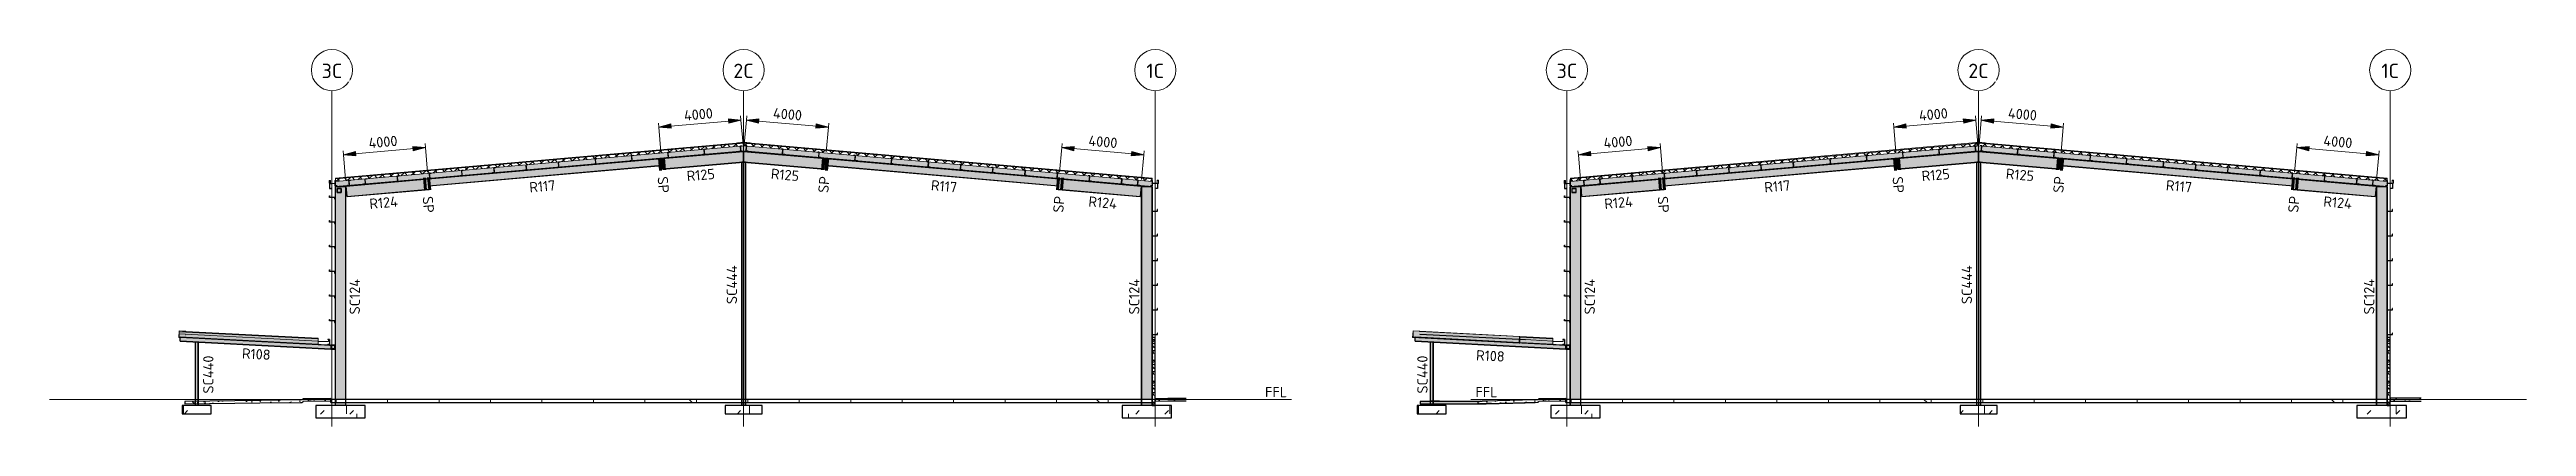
# Model space of a CAD drawing. Header units: millimetres. Extents: x 632 to 561478, y -3890 to 22200.
# Drawn here: x 204383 to 324721, y 3882 to 22200 of the extents above; entities that cross this region are included whole.
import ezdxf

# ---------------------------------------------------------------- set-up
doc = ezdxf.new("R2010")
doc.units = ezdxf.units.MM
for name, pattern in [('Dash', [7, 5, -2]), ('Hidden Double', [7, 5, -2]), ('Hidden Half', [3, 2, -1])]:
    doc.linetypes.add(name, pattern=pattern)
for name, color, linetype, lineweight in [('A-010-D_DIM', 211, 'Continuous', 13), ('A-010-D_DIM-200', 211, 'Continuous', 13), ('A-010-M_LINE', 90, 'Continuous', 13), ('A-200-M_WALL_EXT', 113, 'Continuous', 13), ('A-200-M_WALL_PAT', 111, 'Continuous', 13), ('A-230-H-FLOOR', 190, 'Continuous', 13), ('A-230-M_FLOOR', 192, 'Continuous', 13), ('A-230-MH_FLOOR', 190, 'Hidden Double', 13), ('A-270-M_ROOF', 132, 'Continuous', 13), ('S-160-M_FOUND', 171, 'Continuous', 13), ('S-160-MH_FOUND', 171, 'Hidden Half', 13), ('S-280-A_COLUMN', 171, 'Continuous', 18), ('S-280-A_STRUCT_FRAME', 2, 'Continuous', 18), ('S-280-M_COLUMN', 52, 'Continuous', 13), ('S-280-M_STRUCT_FRAME', 12, 'Continuous', 13), ('S-280-MH_COLUMN', 52, 'Hidden Half', 13), ('Z-000-T_TEXT', 131, 'Continuous', 25), ('Z-030-M_GRID', 191, 'Continuous', 13), ('Z-033_T_GRIDREF', 31, 'Continuous', 13), ('Z-230-A_LEVEL', 51, 'Continuous', 13), ('Z-230_A_LEVEL', 51, 'Continuous', 18)]:
    doc.layers.add(name, color=color, linetype=linetype, lineweight=lineweight)
doc.styles.add('ISOCPEUR_1', font='isocpeur.ttf', dxfattribs={"height": 700})
doc.styles.add('ISOCPEUR_2', font='isocpeur.ttf', dxfattribs={"height": 500})
doc.dimstyles.new('2_5___Arrow___Transparent', dxfattribs={"dimscale": 304.8, "dimtxt": 497.990588, "dimasz": 1.968504, "dimexe": 0.656168, "dimexo": 1.049869, "dimgap": 0.164042, "dimtad": 1, "dimdec": 0, "dimzin": 0, "dimdsep": 46, "dimtxsty": 'ISOCPEUR_2', "dimsah": 1, "dimcen": 0.09, "dimadec": 0, "dimazin": 0, "dimtfac": 1, "dimtdec": 4, "dimtix": 1, "dimtmove": 0, "dimatfit": 3, "dimfxl": 1, "dimtvp": 1, "dimtolj": 1, "dimtzin": 0, "dimlwd": 18, "dimlwe": 18, "dimarcsym": 2})
pattern_1 = [(45, (243305.8, 0), (-1414.214, 0), [750, -3000]), (45, (244305.8, 1000), (-1414.214, 0), [750, -3000]), (45, (245305.8, -300), (-1414.214, 0), [250, -2000]), (90, (245305.8, 500), (-500, 500), [500, -2000]), (315, (245305.8, 1000), (0, 2828.43), [500, -3000]), (0, (244305.8, 1000), (2000, 2000), [300, -1000]), (0, (241805.8, 2000), (2000, 2000), [300, -2000])]
pattern_2 = [(50, (243305.8, 0), (728.737, -63.756), [76.2, -838.2]), (355, (243305.8, 0), (-140.972, 764.228), [60.96, -670.56]), (100.451, (243366.5, -5.3), (587.77, 700.467), [64.76, -712.36]), (46.184, (243305.8, 203.2), (1084.316, -168.17), [114.3, -1257.3]), (96.636, (243396.2, 189.2), (949.61, 989.71), [97.14, -1068.54]), (351.184, (243305.8, 203.2), (949.62, 989.7), [91.44, -1005.84]), (21, (243407.4, 152.4), (606.458, -409.061), [76.2, -838.2]), (326, (243407.4, 152.4), (247.208, 736.753), [60.96, -670.56]), (71.451, (243457.94, 118.3), (853.668, 327.685), [64.76, -712.36]), (37.5, (243305.8, 0), (12.3547, 338.2201), [6.706, -655.726, 6.706, -674.014, -673.1]), (37.5, (243305.8, 0), (12.3547, 338.2201), [-1343.152, 6.706, -666.394]), (7.5, (243305.8, 0), (267.279, 400.722), [6.706, -381.406, 6.706, -640.486, -256.54]), (7.5, (243305.8, 0), (267.279, 400.722), [-1035.304, 6.706, -249.834]), (327.5, (243079.24, 0), (542.3633, -22.9153), [6.706, -247.294, 6.706, -785.774, -1051.56]), (327.5, (243079.24, 0), (542.3633, -22.9153), [-1046.48, 6.706, -1044.854]), (317.5, (242977.64, 0), (592.517, 101.707), [6.706, -323.494, 6.706, -519.582, -746.76]), (317.5, (242977.64, 0), (592.517, 101.707), [-856.488, 6.706, -740.054])]
pattern_3 = [(45, (4337885.2, 0), (-1414.214, 0), [750, -3000]), (45, (4338885.2, 1000), (-1414.214, 0), [750, -3000]), (45, (4339885.2, -300), (-1414.214, 0), [250, -2000]), (90, (4339885.2, 500), (-500, 500), [500, -2000]), (315, (4339885.2, 1000), (0, 2828.43), [500, -3000]), (0, (4338885.2, 1000), (2000, 2000), [300, -1000]), (0, (4336385.2, 2000), (2000, 2000), [300, -2000])]
pattern_4 = [(45, (303303.8, 0), (-1414.214, 0), [750, -3000]), (45, (304303.8, 1000), (-1414.214, 0), [750, -3000]), (45, (305303.8, -300), (-1414.214, 0), [250, -2000]), (90, (305303.84, 500), (-500, 500), [500, -2000]), (315, (305303.8, 1000), (0, 2828.43), [500, -3000]), (0, (304303.8, 1000), (2000, 2000), [300, -1000]), (0, (301803.8, 2000), (2000, 2000), [300, -2000])]
pattern_5 = [(50, (303303.84, 0), (728.737, -63.756), [76.2, -838.2]), (355, (303303.84, 0), (-140.972, 764.228), [60.96, -670.56]), (100.451, (303364.6, -5.3), (587.77, 700.467), [64.76, -712.36]), (46.184, (303303.8, 203.2), (1084.316, -168.17), [114.3, -1257.3]), (96.636, (303394.2, 189.2), (949.61, 989.71), [97.14, -1068.54]), (351.184, (303303.8, 203.2), (949.62, 989.7), [91.44, -1005.84]), (21, (303405.44, 152.4), (606.458, -409.06), [76.2, -838.2]), (326, (303405.44, 152.4), (247.208, 736.753), [60.96, -670.56]), (71.451, (303456, 118.3), (853.668, 327.685), [64.76, -712.36]), (37.5, (303303.84, 0), (12.3547, 338.2201), [6.706, -655.726, 6.706, -674.014, -673.1]), (37.5, (303303.84, 0), (12.3547, 338.2201), [-1343.152, 6.706, -666.394]), (7.5, (303303.84, 0), (267.279, 400.722), [6.706, -381.406, 6.706, -640.486, -256.54]), (7.5, (303303.84, 0), (267.279, 400.722), [-1035.304, 6.706, -249.834]), (327.5, (303077.28, 0), (542.3633, -22.9153), [6.706, -247.294, 6.706, -785.774, -1051.56]), (327.5, (303077.28, 0), (542.3633, -22.9153), [-1046.48, 6.706, -1044.854]), (317.5, (302975.7, 0), (592.517, 101.707), [6.706, -323.494, 6.706, -519.582, -746.76]), (317.5, (302975.7, 0), (592.517, 101.707), [-856.488, 6.706, -740.054])]

msp = doc.modelspace()

# ---------------------------------------------------------------- texts
at = {"layer": 'S-280-A_COLUMN', "lineweight": 13, "char_height": 500, "attachment_point": 1, "rotation": 90, "style": 'ISOCPEUR_2'}
for s, insert, width in [('SC124', (218962.1, 9327.3), 2132.489), ('SC444', (237283.4, 9829.7), 2356.961), ('SC124', (256830.2, 9327.3), 2132.489), ('SC124', (278960.1, 9327.3), 2132.489), ('SC444', (297281.4, 9829.7), 2356.961), ('SC124', (316828.2, 9327.3), 2132.489), ('SC440', (211846.7, 5479.2), 2308.86), ('SC440', (270833.4, 5479.2), 2308.86)]:
    msp.add_mtext(s, dxfattribs=dict(at, insert=insert, width=width))
at = {"layer": 'S-280-A_STRUCT_FRAME', "lineweight": 13, "char_height": 500, "attachment_point": 1, "style": 'ISOCPEUR_2'}
for s, insert, width, rotation in [('R117', (227674.2, 15745.2), 1523.206, 5), ('R125', (235319.5, 16294.1), 1651.476, 5), ('R125', (239456.8, 16419.1), 1651.476, 355), ('R117', (247233.1, 15858.8), 1523.206, 355), ('R117', (287672.3, 15745.2), 1523.206, 5), ('R125', (295317.5, 16294.1), 1651.476, 5), ('R125', (299454.8, 16419.1), 1651.476, 355), ('R117', (307231.2, 15858.8), 1523.206, 355), ('R124', (219903.2, 14945.3), 1699.577, 5), ('R124', (254884.3, 15069.4), 1699.577, 355), ('R124', (279901.2, 14945.3), 1699.577, 5), ('R124', (314882.3, 15069.4), 1699.577, 355), ('R108', (213750.6, 7683.9), 1651.476, 357), ('R108', (273706.6, 7598.4), 1651.476, 357)]:
    msp.add_mtext(s, dxfattribs=dict(at, insert=insert, width=width, rotation=rotation))
at = {"layer": 'Z-000-T_TEXT', "char_height": 500, "width": 962.025, "attachment_point": 1, "style": 'ISOCPEUR_2'}
for insert, rotation in [((234415, 16050.3), 275), ((241721.6, 15259.3), 85), ((294413, 16050.3), 275), ((301719.6, 15259.3), 85), ((223002, 15089.8), 275), ((253134.5, 14298.8), 85), ((283000.1, 15089.8), 275), ((313132.6, 14298.8), 85)]:
    msp.add_mtext('SP', dxfattribs=dict(at, insert=insert, rotation=rotation))
at = {"layer": 'Z-230_A_LEVEL', "lineweight": 13, "char_height": 500, "width": 1298.734, "attachment_point": 1, "style": 'ISOCPEUR_2'}
for insert in [(263435.8, 5805.7), (273656.3, 5805.7)]:
    msp.add_mtext('FFL', dxfattribs=dict(at, insert=insert))

# ---------------------------------------------------------------- blocks, each defined once
blk = doc.blocks.new('Ridge Capping - Ridge Capping-1882401-S6_501-SECTION C5')
at = {"layer": 'A-270-M_ROOF', "lineweight": 5, "transparency": 33554432}
for points in [[(4333004, 17660), (4332996, 17664), (4332697, 17690), (4332398, 17664), (4332390, 17660), (4332697, 17687)], [(4332390, 17660), (4332697, 17687), (4332390, 17660)]]:
    blk.add_hatch(color=253, dxfattribs=at).paths.add_polyline_path(points)
at = {"layer": 'A-270-M_ROOF', "color": 53, "lineweight": 5}
for p, q in [((4332390, 17660), (4332697, 17687)), ((4332398, 17664), (4332390, 17660)), ((4332390, 17660), (4332390, 17660)), ((4332697, 17690), (4332398, 17664)), ((4332398, 17664), (4332398, 17664)), ((4332996, 17664), (4332697, 17690)), ((4332697, 17690), (4332697, 17690)), ((4332697, 17687), (4333004, 17660)), ((4332697, 17687), (4332697, 17687)), ((4333004, 17660), (4332996, 17664)), ((4332996, 17664), (4332996, 17664)), ((4333004, 17660), (4333004, 17660))]:
    blk.add_line(p, q, dxfattribs=at)
blk = doc.blocks.new('Roof Gutters4 - Roof Gutters-3348027-S6_501-SECTION C5')
at = {"layer": 'A-270-M_ROOF', "lineweight": 5, "transparency": 33554432}
for points in [[(4305262, 8202), (4305262, 8205), (4305244, 8206), (4305263, 8522), (4305568, 8509), (4305585, 8502), (4305595, 8502), (4305569, 8511), (4305260, 8525), (4305241, 8203)], [(4305249, 8206), (4305268, 8521), (4305263, 8522), (4305244, 8206)]]:
    blk.add_hatch(color=253, dxfattribs=at).paths.add_polyline_path(points)
at = {"layer": 'A-270-M_ROOF', "color": 53, "lineweight": 5}
for p, q in [((4305260, 8525), (4305241, 8203)), ((4305244, 8206), (4305263, 8522)), ((4305569, 8511), (4305260, 8525)), ((4305260, 8525), (4305265, 8524)), ((4305263, 8522), (4305568, 8509)), ((4305263, 8522), (4305268, 8521)), ((4305568, 8509), (4305585, 8502)), ((4305568, 8509), (4305573, 8508)), ((4305595, 8502), (4305569, 8511)), ((4305569, 8511), (4305574, 8511)), ((4305585, 8502), (4305595, 8502)), ((4305585, 8502), (4305590, 8502)), ((4305595, 8502), (4305600, 8501)), ((4305241, 8203), (4305262, 8202)), ((4305241, 8203), (4305246, 8203)), ((4305262, 8205), (4305244, 8206)), ((4305244, 8206), (4305249, 8206)), ((4305262, 8202), (4305262, 8205)), ((4305267, 8204), (4305262, 8205)), ((4305267, 8202), (4305262, 8202))]:
    blk.add_line(p, q, dxfattribs=at)
blk = doc.blocks.new('25021-APA-ZZ-ZZ-M3-AR-000001_V3_rvt-4-S6_501-SECTION C5')
at = {"layer": 'A-270-M_ROOF', "transparency": 33554432}
for color, points in [(9, [(4352532, 15911), (4352532, 15952), (4332697, 17687), (4312861, 15952), (4312861, 15911), (4332697, 17647), (4351995, 15958)]), (253, [(4312576, 15687), (4312580, 15691), (4312556, 15704), (4312556, 15837), (4312611, 15837), (4312611, 15692), (4312861, 15692), (4312861, 15892), (4312856, 15892), (4312856, 15697), (4312616, 15697), (4312616, 15842), (4312551, 15842), (4312551, 15701)]), (253, [(4352817, 15688), (4352842, 15703), (4352842, 15844), (4352777, 15844), (4352777, 15699), (4352537, 15699), (4352537, 15894), (4352532, 15894), (4352532, 15694), (4352782, 15694), (4352782, 15839), (4352837, 15839), (4352837, 15706), (4352814, 15692)]), (9, [(4312006, 8133), (4312006, 8168), (4305263, 8522), (4305263, 8487), (4311910, 8138)]), (253, [(4312510, 8016), (4312508, 8018), (4312008, 8018), (4312006, 8016)])]:
    blk.add_hatch(color=color, dxfattribs=at).paths.add_polyline_path(points)
at = {"layer": 'A-270-M_ROOF', "lineweight": 5}
h = blk.add_hatch(dxfattribs=at)
h.set_pattern_fill('FP_14', angle=-135, style=0, pattern_type=2)
h.set_pattern_definition([(40, (4337885.2, -0.0007), (-192.8363, 229.8133), []), (130, (4337885.2, -0.0007), (-229.8133, -192.8363), [])])
h.paths.add_polyline_path([(4352532, 15791), (4352532, 15911), (4332697, 17647), (4312861, 15911), (4312861, 15791), (4332697, 17526), (4351995, 15838)])
at = {"layer": 'A-270-M_ROOF', "lineweight": 5, "transparency": 33554432}
for color, points in [(254, [(4312861, 15540), (4332697, 17275), (4352532, 15540), (4352532, 15791), (4332697, 17526), (4312861, 15791), (4312861, 15690)]), (8, [(4312006, 8033), (4312006, 8133), (4305263, 8487), (4305263, 8386), (4311910, 8038)]), (8, [(4312006, 7883), (4312006, 8033), (4305263, 8386), (4305263, 8236), (4311910, 7888)]), (8, [(4312006, 7883), (4312007, 7892), (4312006, 8168)]), (253, [(4312008, 8018), (4312009, 8021), (4312008, 8118)])]:
    blk.add_hatch(color=color, dxfattribs=at).paths.add_polyline_path(points)
at = {"layer": 'A-270-M_ROOF', "color": 53, "lineweight": 5}
for p, q in [((4332697, 17687), (4312861, 15952)), ((4332697, 17647), (4312861, 15911)), ((4312861, 15911), (4332697, 17647)), ((4312861, 15791), (4332697, 17526)), ((4312861, 15540), (4332697, 17275)), ((4352532, 15952), (4332697, 17687)), ((4332697, 17687), (4332697, 17687)), ((4352532, 15911), (4332697, 17647)), ((4332697, 17647), (4332697, 17647)), ((4332697, 17647), (4352532, 15911)), ((4332697, 17647), (4332697, 17647)), ((4332697, 17526), (4352532, 15791)), ((4332697, 17275), (4352532, 15540)), ((4332697, 17275), (4332697, 17275)), ((4312551, 15842), (4312551, 15701)), ((4312616, 15842), (4312551, 15842)), ((4312551, 15842), (4312552, 15842)), ((4312551, 15701), (4312576, 15687)), ((4312552, 15701), (4312551, 15701)), ((4312556, 15704), (4312556, 15837)), ((4312556, 15837), (4312611, 15837)), ((4312556, 15837), (4312557, 15837)), ((4312580, 15691), (4312556, 15704)), ((4312556, 15704), (4312557, 15704)), ((4312576, 15687), (4312580, 15691)), ((4312576, 15687), (4312577, 15687)), ((4312580, 15691), (4312580, 15691)), ((4312611, 15837), (4312611, 15692)), ((4312611, 15837), (4312612, 15837)), ((4312611, 15692), (4312861, 15692)), ((4312611, 15692), (4312612, 15692)), ((4312616, 15697), (4312616, 15842)), ((4312616, 15842), (4312617, 15842)), ((4312856, 15697), (4312616, 15697)), ((4312616, 15697), (4312617, 15697)), ((4312861, 15892), (4312856, 15892)), ((4312856, 15892), (4312856, 15697)), ((4312856, 15892), (4312857, 15892)), ((4312856, 15697), (4312857, 15697)), ((4312861, 15952), (4312861, 15911)), ((4312862, 15952), (4312861, 15952)), ((4312861, 15911), (4312861, 15540)), ((4312862, 15911), (4312861, 15911)), ((4312861, 15911), (4312862, 15911)), ((4312861, 15692), (4312861, 15892)), ((4312861, 15892), (4312862, 15892)), ((4312861, 15692), (4312862, 15692)), ((4352532, 15911), (4352532, 15952)), ((4352532, 15540), (4352532, 15911)), ((4352537, 15894), (4352532, 15894)), ((4352532, 15894), (4352532, 15694)), ((4352532, 15694), (4352782, 15694)), ((4352537, 15699), (4352537, 15894)), ((4352777, 15699), (4352537, 15699)), ((4352842, 15844), (4352777, 15844)), ((4352777, 15844), (4352777, 15699)), ((4352782, 15694), (4352782, 15839)), ((4352782, 15839), (4352837, 15839)), ((4352837, 15706), (4352814, 15692)), ((4352814, 15692), (4352817, 15688)), ((4352817, 15688), (4352842, 15703)), ((4352837, 15839), (4352837, 15706)), ((4352842, 15703), (4352842, 15844)), ((4312861, 15540), (4312862, 15540)), ((4305587, 8505), (4305263, 8522)), ((4305263, 8522), (4305263, 8236)), ((4305268, 8521), (4305263, 8522)), ((4305263, 8487), (4312006, 8133)), ((4312006, 8168), (4305587, 8505)), ((4305263, 8386), (4312006, 8033)), ((4305263, 8236), (4312006, 7883)), ((4305263, 8236), (4305268, 8236)), ((4312006, 7883), (4312006, 8168)), ((4312006, 8168), (4312007, 8168)), ((4312008, 8118), (4312006, 8118)), ((4312006, 8118), (4312006, 8016)), ((4312007, 8118), (4312006, 8118)), ((4312006, 8016), (4312510, 8016)), ((4312007, 8016), (4312006, 8016)), ((4312007, 7883), (4312006, 7883)), ((4312008, 8018), (4312008, 8118)), ((4312009, 8118), (4312008, 8118)), ((4312508, 8018), (4312008, 8018)), ((4312009, 8018), (4312008, 8018)), ((4312510, 8118), (4312508, 8118)), ((4312508, 8118), (4312508, 8018)), ((4312509, 8118), (4312508, 8118)), ((4312509, 8018), (4312508, 8018)), ((4312510, 8016), (4312510, 8118)), ((4312510, 8118), (4312511, 8118)), ((4312511, 8016), (4312510, 8016))]:
    blk.add_line(p, q, dxfattribs=at)
for name in ['Ridge Capping - Ridge Capping-1882401-S6_501-SECTION C5', 'Roof Gutters4 - Roof Gutters-3348027-S6_501-SECTION C5']:
    blk.add_blockref(name, (0, 0), dxfattribs=at)
blk = doc.blocks.new('NRP_Framing-Steel-Purlin C - P946 - EC250-24-4139665-S6_501-SECTION C5')
at = {"layer": 'S-280-M_STRUCT_FRAME', "color": 1, "lineweight": 25}
blk.add_line((4311344, 8051), (4311345, 8051), dxfattribs=at)
blk.add_line((4311344, 8051), (4311345, 8051), dxfattribs=at)
blk = doc.blocks.new('NRP_Framing-Steel-Purlin C - P946 - EC250-24-4139697-S6_501-SECTION C5')
at = {"layer": 'S-280-M_STRUCT_FRAME', "color": 1, "lineweight": 25}
blk.add_line((4305578, 8353), (4305581, 8353), dxfattribs=at)
blk.add_line((4305578, 8353), (4305581, 8353), dxfattribs=at)
blk = doc.blocks.new('NRP_Framing-Steel-Purlin C - P946 - EC250-24-4139667-S6_501-SECTION C5')
at = {"layer": 'S-280-M_STRUCT_FRAME', "color": 1, "lineweight": 25}
blk.add_line((4311921, 8020), (4311922, 8020), dxfattribs=at)
blk.add_line((4311921, 8020), (4311922, 8020), dxfattribs=at)
blk = doc.blocks.new('NRP_Framing-Steel-Purlin C - P946 - EC250-24-4139668-S6_501-SECTION C5')
at = {"layer": 'S-280-M_STRUCT_FRAME', "color": 1, "lineweight": 25}
blk.add_line((4310734, 8083), (4310735, 8083), dxfattribs=at)
blk.add_line((4310734, 8083), (4310735, 8083), dxfattribs=at)
blk = doc.blocks.new('NRP_Framing-Steel-Purlin C - P946 - EC250-24-4139670-S6_501-SECTION C5')
at = {"layer": 'S-280-M_STRUCT_FRAME', "color": 1, "lineweight": 25}
blk.add_line((4309589, 8143), (4309590, 8143), dxfattribs=at)
blk.add_line((4309589, 8143), (4309590, 8143), dxfattribs=at)
blk = doc.blocks.new('NRP_Framing-Steel-Purlin C - P946 - EC250-24-4139672-S6_501-SECTION C5')
at = {"layer": 'S-280-M_STRUCT_FRAME', "color": 1, "lineweight": 25}
blk.add_line((4309016, 8173), (4309017, 8173), dxfattribs=at)
blk.add_line((4309016, 8173), (4309017, 8173), dxfattribs=at)
blk = doc.blocks.new('NRP_Framing-Steel-Purlin C - P946 - EC250-24-4139674-S6_501-SECTION C5')
at = {"layer": 'S-280-M_STRUCT_FRAME', "color": 1, "lineweight": 25}
blk.add_line((4308443, 8203), (4308444, 8203), dxfattribs=at)
blk.add_line((4308443, 8203), (4308444, 8203), dxfattribs=at)
blk = doc.blocks.new('NRP_Framing-Steel-Purlin C - P946 - EC250-24-4139676-S6_501-SECTION C5')
at = {"layer": 'S-280-M_STRUCT_FRAME', "color": 1, "lineweight": 25}
blk.add_line((4307869, 8233), (4307871, 8233), dxfattribs=at)
blk.add_line((4307869, 8233), (4307871, 8233), dxfattribs=at)
blk = doc.blocks.new('NRP_Framing-Steel-Purlin C - P946 - EC250-24-4139678-S6_501-SECTION C5')
at = {"layer": 'S-280-M_STRUCT_FRAME', "color": 1, "lineweight": 25}
blk.add_line((4307296, 8263), (4307297, 8263), dxfattribs=at)
blk.add_line((4307296, 8263), (4307297, 8263), dxfattribs=at)
blk = doc.blocks.new('NRP_Framing-Steel-Purlin C - P946 - EC250-24-4139680-S6_501-SECTION C5')
at = {"layer": 'S-280-M_STRUCT_FRAME', "color": 1, "lineweight": 25}
blk.add_line((4306723, 8293), (4306724, 8293), dxfattribs=at)
blk.add_line((4306723, 8293), (4306724, 8293), dxfattribs=at)
blk = doc.blocks.new('NRP_Framing-Steel-Purlin C - P946 - EC250-24-4138995-S6_501-SECTION C5')
at = {"layer": 'S-280-M_STRUCT_FRAME', "color": 1, "lineweight": 25}
blk.add_line((4306150, 8323), (4306151, 8323), dxfattribs=at)
blk.add_line((4306150, 8323), (4306151, 8323), dxfattribs=at)
blk = doc.blocks.new('NRP_Framing-Steel-Purlin C - P946 - EC250-24-4139682-S6_501-SECTION C5')
at = {"layer": 'S-280-M_STRUCT_FRAME', "color": 1, "lineweight": 25}
blk.add_line((4310161, 8113), (4310162, 8113), dxfattribs=at)
blk.add_line((4310161, 8113), (4310162, 8113), dxfattribs=at)
blk = doc.blocks.new('NRP_Framing-Steel-Purlin C - P946 - EC250-24-4155203-S6_501-SECTION C5')
at = {"layer": 'S-280-M_STRUCT_FRAME', "color": 1, "lineweight": 25}
blk.add_line((4310660, 8086), (4310659, 8086), dxfattribs=at)
blk.add_line((4310660, 8086), (4310659, 8086), dxfattribs=at)
blk = doc.blocks.new('NRP_Framing-Steel-Purlin C - P946 - EC250-24-4155204-S6_501-SECTION C5')
at = {"layer": 'S-280-M_STRUCT_FRAME', "color": 1, "lineweight": 25}
blk.add_line((4305576, 8353), (4305578, 8353), dxfattribs=at)
blk.add_line((4305576, 8353), (4305578, 8353), dxfattribs=at)
blk = doc.blocks.new('NRP_Framing-Steel-Purlin C - P946 - EC250-24-4155205-S6_501-SECTION C5')
at = {"layer": 'S-280-M_STRUCT_FRAME', "color": 1, "lineweight": 25}
blk.add_line((4309590, 8143), (4309591, 8143), dxfattribs=at)
blk.add_line((4309590, 8143), (4309591, 8143), dxfattribs=at)
blk = doc.blocks.new('NRP_Framing-Steel-Purlin C - P946 - EC250-24-4155206-S6_501-SECTION C5')
at = {"layer": 'S-280-M_STRUCT_FRAME', "color": 1, "lineweight": 25}
blk.add_line((4309017, 8173), (4309018, 8173), dxfattribs=at)
blk.add_line((4309017, 8173), (4309018, 8173), dxfattribs=at)
blk = doc.blocks.new('NRP_Framing-Steel-Purlin C - P946 - EC250-24-4155207-S6_501-SECTION C5')
at = {"layer": 'S-280-M_STRUCT_FRAME', "color": 1, "lineweight": 25}
blk.add_line((4308444, 8203), (4308445, 8203), dxfattribs=at)
blk.add_line((4308444, 8203), (4308445, 8203), dxfattribs=at)
blk = doc.blocks.new('NRP_Framing-Steel-Purlin C - P946 - EC250-24-4155208-S6_501-SECTION C5')
at = {"layer": 'S-280-M_STRUCT_FRAME', "color": 1, "lineweight": 25}
blk.add_line((4307871, 8233), (4307872, 8233), dxfattribs=at)
blk.add_line((4307871, 8233), (4307872, 8233), dxfattribs=at)
blk = doc.blocks.new('NRP_Framing-Steel-Purlin C - P946 - EC250-24-4155209-S6_501-SECTION C5')
at = {"layer": 'S-280-M_STRUCT_FRAME', "color": 1, "lineweight": 25}
blk.add_line((4307297, 8263), (4307299, 8263), dxfattribs=at)
blk.add_line((4307297, 8263), (4307299, 8263), dxfattribs=at)
blk = doc.blocks.new('NRP_Framing-Steel-Purlin C - P946 - EC250-24-4155210-S6_501-SECTION C5')
at = {"layer": 'S-280-M_STRUCT_FRAME', "color": 1, "lineweight": 25}
blk.add_line((4306724, 8293), (4306725, 8293), dxfattribs=at)
blk.add_line((4306724, 8293), (4306725, 8293), dxfattribs=at)
blk = doc.blocks.new('NRP_Framing-Steel-Purlin C - P946 - EC250-24-4155211-S6_501-SECTION C5')
at = {"layer": 'S-280-M_STRUCT_FRAME', "color": 1, "lineweight": 25}
blk.add_line((4306151, 8323), (4306152, 8323), dxfattribs=at)
blk.add_line((4306151, 8323), (4306152, 8323), dxfattribs=at)
blk = doc.blocks.new('NRP_Framing-Steel-Purlin C - P946 - EC250-24-4155212-S6_501-SECTION C5')
at = {"layer": 'S-280-M_STRUCT_FRAME', "color": 1, "lineweight": 25}
blk.add_line((4310162, 8113), (4310164, 8113), dxfattribs=at)
blk.add_line((4310162, 8113), (4310164, 8113), dxfattribs=at)
blk = doc.blocks.new('NRP_Framing-Steel-Purlin C - P946 - EC250-24-4139687-S6_501-SECTION C5')
at = {"layer": 'S-280-M_STRUCT_FRAME', "color": 1, "lineweight": 25}
blk.add_line((4311345, 8051), (4311346, 8051), dxfattribs=at)
blk.add_line((4311345, 8051), (4311346, 8051), dxfattribs=at)
blk = doc.blocks.new('NRP_Framing-Steel-Purlin C - P946 - EC250-24-4139688-S6_501-SECTION C5')
at = {"layer": 'S-280-M_STRUCT_FRAME', "color": 1, "lineweight": 25}
blk.add_line((4311922, 8020), (4311923, 8020), dxfattribs=at)
blk.add_line((4311922, 8020), (4311923, 8020), dxfattribs=at)
blk = doc.blocks.new('NRP_Framing-Steel-Purlin C - P946 - EC250-24-4139689-S6_501-SECTION C5')
at = {"layer": 'S-280-M_STRUCT_FRAME', "color": 1, "lineweight": 25}
for p, q in [((4312562, 8113), (4312489, 8113)), ((4312489, 8113), (4312489, 8089)), ((4312489, 7887), (4312489, 7863)), ((4312562, 7863), (4312489, 7863)), ((4312562, 8113), (4312562, 7863))]:
    blk.add_line(p, q, dxfattribs=at)
blk = doc.blocks.new('NRP_Framing-Steel-Purlin C - P946 - EC250-24-4133309-S6_501-SECTION C5')
at = {"layer": 'S-280-M_STRUCT_FRAME', "color": 1, "lineweight": 25}
for p, q in [((4312825, 15831), (4312825, 15581)), ((4312825, 15831), (4312898, 15831)), ((4312878, 15709), (4312879, 15709)), ((4312898, 15831), (4312898, 15807)), ((4312825, 15581), (4312898, 15581)), ((4312898, 15605), (4312898, 15581))]:
    blk.add_line(p, q, dxfattribs=at)
blk = doc.blocks.new('NRP_Framing-Steel-Purlin C - P946 - EC250-24-4133020-S6_501-SECTION C5')
at = {"layer": 'S-280-M_STRUCT_FRAME', "color": 1, "lineweight": 25}
for p, q in [((4352465, 15832), (4352465, 15808)), ((4352538, 15832), (4352465, 15832)), ((4352485, 15710), (4352484, 15710)), ((4352538, 15832), (4352538, 15582)), ((4352465, 15606), (4352465, 15582)), ((4352538, 15582), (4352465, 15582))]:
    blk.add_line(p, q, dxfattribs=at)
blk = doc.blocks.new('NRP_Framing-Steel-Purlin Z - P915 - EZ250-19-4046628-S6_501-SECTION C5')
at = {"layer": 'S-280-M_STRUCT_FRAME', "color": 92, "lineweight": 25}
for p, q in [((4323629, 16506), (4323631, 16485)), ((4323629, 16506), (4323631, 16485)), ((4323631, 16485), (4323706, 16492)), ((4323631, 16485), (4323706, 16492)), ((4323685, 16741), (4323755, 16747)), ((4323685, 16741), (4323755, 16747)), ((4323706, 16492), (4323685, 16741)), ((4323706, 16492), (4323685, 16741)), ((4323703, 16617), (4323704, 16617)), ((4323755, 16747), (4323757, 16726)), ((4323755, 16747), (4323757, 16726))]:
    blk.add_line(p, q, dxfattribs=at)
blk = doc.blocks.new('NRP_Framing-Steel-Purlin Z - P915 - EZ250-19-4046629-S6_501-SECTION C5')
at = {"layer": 'S-280-M_STRUCT_FRAME', "color": 92, "lineweight": 25}
for p, q in [((4341609, 16747), (4341608, 16726)), ((4341609, 16747), (4341608, 16726)), ((4341680, 16741), (4341609, 16747)), ((4341680, 16741), (4341609, 16747)), ((4341658, 16492), (4341680, 16741)), ((4341658, 16492), (4341680, 16741)), ((4341734, 16485), (4341658, 16492)), ((4341734, 16485), (4341658, 16492)), ((4341662, 16617), (4341661, 16617)), ((4341736, 16506), (4341734, 16485)), ((4341736, 16506), (4341734, 16485))]:
    blk.add_line(p, q, dxfattribs=at)
blk = doc.blocks.new('NRP_Framing-Steel-Purlin Z - P915 - EZ250-19-V34-S6_501-SECTION C5')
at = {"layer": 'S-280-M_STRUCT_FRAME', "color": 92, "lineweight": 25}
for p, q in [((4323636, 16507), (4323638, 16486)), ((4323636, 16507), (4323638, 16486)), ((4323713, 16492), (4323692, 16741)), ((4323713, 16492), (4323692, 16741)), ((4323703, 16617), (4323704, 16617)), ((4323706, 16492), (4323713, 16492)), ((4323706, 16492), (4323713, 16492)), ((4323755, 16747), (4323762, 16748)), ((4323755, 16747), (4323762, 16748)), ((4323762, 16748), (4323764, 16727)), ((4323762, 16748), (4323764, 16727))]:
    blk.add_line(p, q, dxfattribs=at)
blk = doc.blocks.new('NRP_Framing-Steel-Purlin Z - P915 - EZ250-19-V35-S6_501-SECTION C5')
at = {"layer": 'S-280-M_STRUCT_FRAME', "color": 92, "lineweight": 25}
for p, q in [((4341602, 16748), (4341600, 16727)), ((4341602, 16748), (4341600, 16727)), ((4341609, 16747), (4341602, 16748)), ((4341609, 16747), (4341602, 16748)), ((4341651, 16492), (4341673, 16741)), ((4341651, 16492), (4341673, 16741)), ((4341658, 16492), (4341651, 16492)), ((4341658, 16492), (4341651, 16492)), ((4341662, 16617), (4341661, 16617)), ((4341729, 16507), (4341727, 16486)), ((4341729, 16507), (4341727, 16486))]:
    blk.add_line(p, q, dxfattribs=at)
blk = doc.blocks.new('NRP_Framing-Steel-Purlin Z - P914 - EZ250-15-4047701-S6_501-SECTION C5')
at = {"layer": 'S-280-M_STRUCT_FRAME', "color": 150, "lineweight": 25}
for p, q in [((4332474, 17278), (4332475, 17259)), ((4332474, 17278), (4332475, 17259)), ((4332475, 17259), (4332551, 17266)), ((4332475, 17259), (4332551, 17266)), ((4332529, 17515), (4332600, 17521)), ((4332529, 17515), (4332600, 17521)), ((4332551, 17266), (4332529, 17515)), ((4332551, 17266), (4332529, 17515)), ((4332547, 17391), (4332548, 17391)), ((4332600, 17521), (4332602, 17501)), ((4332600, 17521), (4332602, 17501))]:
    blk.add_line(p, q, dxfattribs=at)
blk = doc.blocks.new('NRP_Framing-Steel-Purlin Z - P914 - EZ250-15-V36-S6_501-SECTION C5')
at = {"layer": 'S-280-M_STRUCT_FRAME', "color": 150, "lineweight": 25}
for p, q in [((4332481, 17279), (4332482, 17260)), ((4332481, 17279), (4332482, 17260)), ((4332558, 17266), (4332536, 17515)), ((4332558, 17266), (4332536, 17515)), ((4332547, 17391), (4332548, 17391)), ((4332551, 17266), (4332558, 17266)), ((4332551, 17266), (4332558, 17266)), ((4332600, 17521), (4332607, 17521)), ((4332600, 17521), (4332607, 17521)), ((4332607, 17521), (4332609, 17501)), ((4332607, 17521), (4332609, 17501))]:
    blk.add_line(p, q, dxfattribs=at)
blk = doc.blocks.new('NRP_Framing-Steel-Purlin Z - P914 - EZ250-15-4047702-S6_501-SECTION C5')
at = {"layer": 'S-280-M_STRUCT_FRAME', "color": 150, "lineweight": 25}
for p, q in [((4332765, 17521), (4332763, 17501)), ((4332765, 17521), (4332763, 17501)), ((4332835, 17515), (4332765, 17521)), ((4332835, 17515), (4332765, 17521)), ((4332814, 17266), (4332835, 17515)), ((4332814, 17266), (4332835, 17515)), ((4332889, 17259), (4332814, 17266)), ((4332889, 17259), (4332814, 17266)), ((4332817, 17391), (4332816, 17391)), ((4332891, 17278), (4332889, 17259)), ((4332891, 17278), (4332889, 17259))]:
    blk.add_line(p, q, dxfattribs=at)
blk = doc.blocks.new('NRP_Framing-Steel-Purlin Z - P914 - EZ250-15-V37-S6_501-SECTION C5')
at = {"layer": 'S-280-M_STRUCT_FRAME', "color": 150, "lineweight": 25}
for p, q in [((4332758, 17521), (4332756, 17501)), ((4332758, 17521), (4332756, 17501)), ((4332765, 17521), (4332758, 17521)), ((4332765, 17521), (4332758, 17521)), ((4332807, 17266), (4332828, 17515)), ((4332807, 17266), (4332828, 17515)), ((4332814, 17266), (4332807, 17266)), ((4332814, 17266), (4332807, 17266)), ((4332817, 17391), (4332816, 17391)), ((4332884, 17279), (4332882, 17260)), ((4332884, 17279), (4332882, 17260))]:
    blk.add_line(p, q, dxfattribs=at)
blk = doc.blocks.new('NRP_Framing-Steel-Purlin Z - P914 - EZ250-15-V38-S6_501-SECTION C5')
at = {"layer": 'S-280-M_STRUCT_FRAME', "color": 150, "lineweight": 25}
for p, q in [((4334527, 17367), (4334525, 17347)), ((4334527, 17367), (4334525, 17347)), ((4334598, 17360), (4334527, 17367)), ((4334598, 17360), (4334527, 17367)), ((4334576, 17111), (4334598, 17360)), ((4334576, 17111), (4334598, 17360)), ((4334652, 17105), (4334576, 17111)), ((4334652, 17105), (4334576, 17111)), ((4334579, 17237), (4334579, 17237)), ((4334653, 17124), (4334652, 17105)), ((4334653, 17124), (4334652, 17105))]:
    blk.add_line(p, q, dxfattribs=at)
blk = doc.blocks.new('NRP_Framing-Steel-Purlin Z - P914 - EZ250-15-V39-S6_501-SECTION C5')
at = {"layer": 'S-280-M_STRUCT_FRAME', "color": 150, "lineweight": 25}
for p, q in [((4334520, 17367), (4334518, 17347)), ((4334520, 17367), (4334518, 17347)), ((4334527, 17367), (4334520, 17367)), ((4334527, 17367), (4334520, 17367)), ((4334569, 17112), (4334591, 17361)), ((4334569, 17112), (4334591, 17361)), ((4334576, 17111), (4334569, 17112)), ((4334576, 17111), (4334569, 17112)), ((4334579, 17237), (4334579, 17237)), ((4334646, 17125), (4334644, 17105)), ((4334646, 17125), (4334644, 17105))]:
    blk.add_line(p, q, dxfattribs=at)
blk = doc.blocks.new('NRP_Framing-Steel-Purlin Z - G914 - EZ250-15-4091318-S6_501-SECTION C5')
at = {"layer": 'S-280-M_STRUCT_FRAME', "color": 150, "lineweight": 25}
for p, q in [((4312572, 7815), (4312572, 7886)), ((4312572, 7886), (4312592, 7886)), ((4312572, 7815), (4312572, 7886)), ((4312572, 7886), (4312592, 7886)), ((4312822, 7815), (4312572, 7815)), ((4312822, 7815), (4312572, 7815)), ((4312803, 7739), (4312822, 7739)), ((4312803, 7739), (4312822, 7739)), ((4312822, 7739), (4312822, 7815)), ((4312822, 7739), (4312822, 7815))]:
    blk.add_line(p, q, dxfattribs=at)
blk = doc.blocks.new('NRP_Framing-Steel-Purlin C - G946 - EC250-24-4090496-S6_501-SECTION C5')
at = {"layer": 'S-280-M_STRUCT_FRAME', "color": 1, "lineweight": 25}
for p, q in [((4312571, 15697), (4312644, 15697)), ((4312571, 15697), (4312571, 15447)), ((4312644, 15697), (4312644, 15673)), ((4312571, 15447), (4312644, 15447)), ((4312644, 15471), (4312644, 15447))]:
    blk.add_line(p, q, dxfattribs=at)
blk = doc.blocks.new('NRP_Framing-Steel-Purlin Z - G914 - EZ250-15-4100837-S6_501-SECTION C5')
at = {"layer": 'S-280-M_STRUCT_FRAME', "color": 150, "lineweight": 25}
for p, q in [((4352542, 8274), (4352542, 8350)), ((4352542, 8350), (4352792, 8350)), ((4352542, 8274), (4352542, 8350)), ((4352542, 8350), (4352792, 8350)), ((4352562, 8274), (4352542, 8274)), ((4352562, 8274), (4352542, 8274)), ((4352792, 8421), (4352772, 8421)), ((4352792, 8421), (4352772, 8421)), ((4352792, 8350), (4352792, 8421)), ((4352792, 8350), (4352792, 8421))]:
    blk.add_line(p, q, dxfattribs=at)
blk = doc.blocks.new('NRP_Framing-Steel-Purlin C - G946 - EC250-24-4099654-S6_501-SECTION C5')
at = {"layer": 'S-280-M_STRUCT_FRAME', "color": 1, "lineweight": 25}
for p, q in [((4352793, 15697), (4352720, 15697)), ((4352720, 15697), (4352720, 15673)), ((4352793, 15697), (4352793, 15447)), ((4352720, 15471), (4352720, 15447)), ((4352793, 15447), (4352720, 15447))]:
    blk.add_line(p, q, dxfattribs=at)
blk = doc.blocks.new('NRP_Framing-Steel-SHS - S444 - 200x200x6_0SHS-4135940-S6_501-SECTION C5')
at = {"layer": 'S-280-M_STRUCT_FRAME', "linetype": 'Dash', "lineweight": 25}
h = blk.add_hatch(color=256, dxfattribs=at)
h.paths.add_polyline_path([(4312832, 7641), (4312832, 7841), (4312632, 7841), (4312632, 7641)])
h.paths.add_polyline_path([(4312826, 7647), (4312638, 7647), (4312638, 7835), (4312826, 7835), (4312826, 7824)])
at = {"layer": 'S-280-M_STRUCT_FRAME', "lineweight": 25}
for p, q in [((4312832, 7841), (4312632, 7841)), ((4312632, 7841), (4312632, 7641)), ((4312632, 7641), (4312832, 7641)), ((4312638, 7835), (4312826, 7835)), ((4312638, 7647), (4312638, 7835)), ((4312826, 7647), (4312638, 7647)), ((4312826, 7835), (4312826, 7647)), ((4312832, 7641), (4312832, 7841))]:
    blk.add_line(p, q, dxfattribs=at)
blk = doc.blocks.new('NRP_Column-Steel-SHS - SC444 - 200x200x6_0SHS-3967239-S6_501-SECTION C5')
at = {"layer": 'S-280-MH_COLUMN', "lineweight": 25}
for p, q in [((4332589, 16723), (4332589, 5200)), ((4332777, 16723), (4332777, 5200)), ((4332589, 5200), (4332589, 5050)), ((4332589, 5050), (4332589, 4900)), ((4332777, 5200), (4332777, 5050)), ((4332777, 5050), (4332777, 4900))]:
    blk.add_line(p, q, dxfattribs=at)
blk = doc.blocks.new('NRP_Column-Steel-SHS - SC440 - 150x150x5_0SHS-4139702-S6_501-SECTION C5')
at = {"layer": 'S-280-MH_COLUMN', "lineweight": 25}
for p, q in [((4306042, 7982), (4306042, 5106)), ((4306182, 7982), (4306182, 5108)), ((4306042, 5106), (4306042, 4986)), ((4306042, 4986), (4306042, 4900)), ((4306182, 5108), (4306182, 4988)), ((4306182, 4988), (4306182, 4900))]:
    blk.add_line(p, q, dxfattribs=at)
blk = doc.blocks.new('NRP_Foundation-Pad Footing Fibre _v2_ - PF4 -1800 x 1800 x 400d-3893011-S6_501-SECTION C5')
at = {"layer": 'S-160-M_FOUND'}
h = blk.add_hatch(dxfattribs=at)
h.set_pattern_fill('FP_16', color=256, style=0, pattern_type=2)
h.set_pattern_definition(pattern_3)
h.paths.add_polyline_path([(4333582, 4900), (4331782, 4900), (4331782, 4500), (4333582, 4500)])
at = {"layer": 'S-160-M_FOUND', "lineweight": 25}
for p, q in [((4333582, 4900), (4331782, 4900)), ((4331782, 4900), (4331782, 4500)), ((4333582, 4500), (4333582, 4900)), ((4331782, 4500), (4333582, 4500))]:
    blk.add_line(p, q, dxfattribs=at)
blk = doc.blocks.new('NRP_Foundation-Pad Footing Fibre _v2_ - PF5 -1400 x 1400 x 400d-3893014-S6_501-SECTION C5')
at = {"layer": 'S-160-M_FOUND'}
h = blk.add_hatch(dxfattribs=at)
h.set_pattern_fill('FP_16', color=256, style=0, pattern_type=2)
h.set_pattern_definition(pattern_3)
h.paths.add_polyline_path([(4306812, 4500), (4306812, 4900), (4305412, 4900), (4305412, 4500)])
at = {"layer": 'S-160-M_FOUND', "lineweight": 25}
for p, q in [((4306812, 4900), (4305412, 4900)), ((4305412, 4900), (4305412, 4500)), ((4306812, 4500), (4306812, 4900)), ((4305412, 4500), (4306812, 4500))]:
    blk.add_line(p, q, dxfattribs=at)
blk = doc.blocks.new('NRP_Framing-Steel-UB - R108 - 200UB25_4-4139735-S6_501-SECTION C5')
at = {"layer": 'S-280-M_STRUCT_FRAME', "linetype": 'Dash', "lineweight": 25}
h = blk.add_hatch(color=256, dxfattribs=at)
h.paths.add_polyline_path([(4312727, 7647), (4312809, 7647), (4312819, 7830), (4312693, 7835), (4312638, 7835), (4312638, 7652)])
h.paths.add_polyline_path([(4312632, 7652), (4312632, 7840), (4305314, 8224), (4305304, 8036), (4311910, 7690)])
h = blk.add_hatch(color=256, dxfattribs=at)
h.paths.add_polyline_path([(4312809, 7635), (4312809, 7641), (4312692, 7641)])
h.paths.add_polyline_path([(4312632, 7644), (4312632, 7652), (4305304, 8036), (4305304, 8029), (4312578, 7647)])
h.paths.add_polyline_path([(4312638, 7647), (4312727, 7647), (4312638, 7652)])
h = blk.add_hatch(color=256, dxfattribs=at)
h.paths.add_polyline_path([(4312819, 7830), (4312819, 7835), (4312724, 7835)])
h.paths.add_polyline_path([(4312632, 7840), (4312632, 7841), (4312759, 7841), (4305315, 8231), (4305314, 8224), (4312610, 7841)])
at = {"layer": 'S-280-M_STRUCT_FRAME', "lineweight": 25}
for p, q in [((4305304, 8036), (4305314, 8224)), ((4305304, 8036), (4305304, 8029)), ((4305304, 8029), (4305304, 8036)), ((4305304, 8036), (4312632, 7652)), ((4305304, 8029), (4305304, 8029)), ((4305304, 8029), (4312632, 7644)), ((4305314, 8224), (4305315, 8231)), ((4305314, 8231), (4305314, 8224)), ((4305314, 8224), (4305314, 8224)), ((4305314, 8224), (4305314, 8224)), ((4305314, 8224), (4312632, 7840)), ((4305315, 8231), (4312758, 7841)), ((4312638, 7652), (4312726, 7647)), ((4312693, 7641), (4312809, 7635)), ((4312725, 7835), (4312819, 7830)), ((4312819, 7830), (4312809, 7647)), ((4312809, 7641), (4312809, 7635)), ((4312819, 7835), (4312819, 7830))]:
    blk.add_line(p, q, dxfattribs=at)
at = {"layer": 'S-280-M_STRUCT_FRAME', "linetype": 'Dash', "lineweight": 25}
for p, q in [((4305304, 8036), (4305304, 8036)), ((4305304, 8036), (4305304, 8036)), ((4305304, 8029), (4305304, 8029)), ((4305304, 8029), (4305304, 8029)), ((4305314, 8231), (4305314, 8231)), ((4305314, 8224), (4305314, 8224)), ((4305314, 8224), (4305314, 8224)), ((4305314, 8224), (4305314, 8224)), ((4305314, 8224), (4305314, 8224)), ((4312632, 7840), (4312723, 7835)), ((4312632, 7652), (4312638, 7652)), ((4312632, 7644), (4312691, 7641)), ((4312728, 7647), (4312809, 7643)), ((4312760, 7841), (4312819, 7838)), ((4312809, 7647), (4312809, 7643)), ((4312809, 7643), (4312809, 7641)), ((4312819, 7838), (4312819, 7835))]:
    blk.add_line(p, q, dxfattribs=at)
blk = doc.blocks.new('NRP_Framing-Steel-SHS - S444 - 200x200x6_0SHS-4135938-S6_501-SECTION C5')
at = {"layer": 'S-280-M_STRUCT_FRAME', "linetype": 'Dash', "lineweight": 25}
h = blk.add_hatch(color=256, dxfattribs=at)
h.paths.add_polyline_path([(4312632, 7641), (4312632, 7643), (4312632, 7643)])
h.paths.add_polyline_path([(4312826, 7647), (4312826, 7647), (4312826, 7647), (4312826, 7647)])
h.paths.add_polyline_path([(4312832, 7841), (4312832, 7841), (4312826, 7841)])
for p, q in [((4312758, 7841), (4312632, 7841)), ((4312632, 7841), (4312632, 7645)), ((4312632, 7641), (4312691, 7641)), ((4312638, 7835), (4312723, 7835)), ((4312638, 7647), (4312638, 7835)), ((4312726, 7647), (4312638, 7647)), ((4312693, 7641), (4312832, 7641)), ((4312725, 7835), (4312826, 7835)), ((4312826, 7647), (4312728, 7647)), ((4312832, 7841), (4312760, 7841)), ((4312832, 7641), (4312832, 7841))]:
    blk.add_line(p, q, dxfattribs=at)
at = {"layer": 'S-280-M_STRUCT_FRAME', "lineweight": 25}
for p, q in [((4312632, 7644), (4312632, 7641)), ((4312826, 7835), (4312826, 7647))]:
    blk.add_line(p, q, dxfattribs=at)
blk = doc.blocks.new('Grid - NRP_Grid-Head-320187-S6_501-SECTION C5')
at = {"layer": 'Z-033_T_GRIDREF'}
blk.add_circle((4352682, 21200), 1000, dxfattribs=at)
blk = doc.blocks.new('DIMBLOCK13-S6_501-SECTION C5')
at = {"layer": 'A-010-D_DIM-200', "lineweight": 18}
for points in [[(253560, 17434), (254149, 17277), (254167, 17487)], [(257545, 17086), (256957, 17243), (256938, 17033)]]:
    blk.add_hatch(color=256, dxfattribs=at).paths.add_polyline_path(points)
for p, q in [((253560, 17434), (253456, 16238)), ((253560, 17434), (253578, 17633)), ((254167, 17487), (253560, 17434)), ((257545, 17086), (253560, 17434)), ((253560, 17434), (254149, 17277)), ((254149, 17277), (254167, 17487)), ((256957, 17243), (256938, 17033)), ((256938, 17033), (257545, 17086)), ((257545, 17086), (256957, 17243)), ((257545, 17086), (257440, 15889)), ((257545, 17086), (257563, 17285))]:
    blk.add_line(p, q, dxfattribs=at)
at = {"layer": 'A-010-D_DIM-200', "color": 0, "lineweight": 18, "insert": (254884, 18024), "char_height": 500, "width": 1758.29, "attachment_point": 1, "rotation": 355, "line_spacing_factor": 1.149209, "style": 'ISOCPEUR_2'}
blk.add_mtext('4000', dxfattribs=at)
blk = doc.blocks.new('DIMBLOCK14-S6_501-SECTION C5')
at = {"layer": 'A-010-D_DIM-200', "lineweight": 18}
for points in [[(218661, 17086), (219268, 17033), (219249, 17243)], [(222646, 17434), (222039, 17487), (222057, 17277)]]:
    blk.add_hatch(color=256, dxfattribs=at).paths.add_polyline_path(points)
for p, q in [((218661, 17086), (218643, 17285)), ((218661, 17086), (222646, 17434)), ((219249, 17243), (218661, 17086)), ((218661, 17086), (219268, 17033)), ((218661, 17086), (218766, 15889)), ((219268, 17033), (219249, 17243)), ((222646, 17434), (222039, 17487)), ((222039, 17487), (222057, 17277)), ((222057, 17277), (222646, 17434)), ((222646, 17434), (222628, 17633)), ((222646, 17434), (222750, 16238))]:
    blk.add_line(p, q, dxfattribs=at)
at = {"layer": 'A-010-D_DIM-200', "color": 0, "lineweight": 18, "insert": (219862, 17897), "char_height": 500, "width": 1758.29, "attachment_point": 1, "rotation": 5, "line_spacing_factor": 1.149209, "style": 'ISOCPEUR_2'}
blk.add_mtext('4000', dxfattribs=at)
blk = doc.blocks.new('DIMBLOCK15-S6_501-SECTION C5')
at = {"layer": 'A-010-D_DIM-200', "lineweight": 18}
for points in [[(233985, 18426), (234592, 18373), (234573, 18584)], [(237969, 18775), (237363, 18828), (237381, 18617)]]:
    blk.add_hatch(color=256, dxfattribs=at).paths.add_polyline_path(points)
for p, q in [((233985, 18426), (233967, 18626)), ((233985, 18426), (237969, 18775)), ((234573, 18584), (233985, 18426)), ((233985, 18426), (234592, 18373)), ((233985, 18426), (234089, 17230)), ((234592, 18373), (234573, 18584)), ((237969, 18775), (237363, 18828)), ((237363, 18828), (237381, 18617)), ((237381, 18617), (237969, 18775)), ((237969, 18775), (237952, 18974)), ((237969, 18775), (238074, 17579))]:
    blk.add_line(p, q, dxfattribs=at)
at = {"layer": 'A-010-D_DIM-200', "color": 0, "lineweight": 18, "insert": (235186, 19237), "char_height": 500, "width": 1758.29, "attachment_point": 1, "rotation": 5, "line_spacing_factor": 1.149209, "style": 'ISOCPEUR_2'}
blk.add_mtext('4000', dxfattribs=at)
blk = doc.blocks.new('DIMBLOCK16-S6_501-SECTION C5')
at = {"layer": 'A-010-D_DIM-200', "lineweight": 18}
for points in [[(238236, 18775), (238825, 18617), (238843, 18828)], [(242221, 18426), (241633, 18584), (241614, 18373)]]:
    blk.add_hatch(color=256, dxfattribs=at).paths.add_polyline_path(points)
for p, q in [((238236, 18775), (238132, 17579)), ((238236, 18775), (238254, 18974)), ((238843, 18828), (238236, 18775)), ((242221, 18426), (238236, 18775)), ((238236, 18775), (238825, 18617)), ((238825, 18617), (238843, 18828)), ((241633, 18584), (241614, 18373)), ((241614, 18373), (242221, 18426)), ((242221, 18426), (241633, 18584)), ((242221, 18426), (242116, 17230)), ((242221, 18426), (242238, 18626))]:
    blk.add_line(p, q, dxfattribs=at)
at = {"layer": 'A-010-D_DIM-200', "color": 0, "lineweight": 18, "insert": (239560, 19365), "char_height": 500, "width": 1758.29, "attachment_point": 1, "rotation": 355, "line_spacing_factor": 1.149209, "style": 'ISOCPEUR_2'}
blk.add_mtext('4000', dxfattribs=at)
blk = doc.blocks.new('NRP_Splice _v3_ - NRP_Splice-3209833-S6_501-SECTION C5')
at = {"layer": 'Z-000-T_TEXT', "lineweight": 70}
for p, q in [((4317182, 15965), (4317234, 15368)), ((4317182, 15965), (4317234, 15368)), ((4317381, 15983), (4317433, 15385)), ((4317433, 15385), (4317381, 15983))]:
    blk.add_line(p, q, dxfattribs=at)
blk = doc.blocks.new('NRP_Splice _v3_ - NRP_Splice-3927024-S6_501-SECTION C5')
at = {"layer": 'Z-000-T_TEXT', "lineweight": 70}
for p, q in [((4347983, 15983), (4347931, 15385)), ((4347983, 15983), (4347931, 15385)), ((4348183, 15965), (4348130, 15368)), ((4348130, 15368), (4348183, 15965))]:
    blk.add_line(p, q, dxfattribs=at)
blk = doc.blocks.new('Ridge Capping - Ridge Capping-1882401-S6_501-SECTION C6')
at = {"layer": 'A-270-M_ROOF', "lineweight": 5, "transparency": 33554432}
blk.add_hatch(color=253, dxfattribs=at).paths.add_polyline_path([(4333000, 17660), (4332992, 17664), (4332693, 17690), (4332394, 17664), (4332386, 17660), (4332693, 17687)])
at = {"layer": 'A-270-M_ROOF', "color": 53, "lineweight": 5}
for p, q in [((4332386, 17660), (4332693, 17687)), ((4332394, 17664), (4332386, 17660)), ((4332386, 17660), (4332386, 17660)), ((4332693, 17690), (4332394, 17664)), ((4332394, 17664), (4332394, 17664)), ((4332992, 17664), (4332693, 17690)), ((4332693, 17690), (4332693, 17690)), ((4332693, 17687), (4333000, 17660)), ((4332693, 17687), (4332693, 17687)), ((4333000, 17660), (4332992, 17664)), ((4332993, 17664), (4332992, 17664)), ((4333000, 17660), (4333000, 17660))]:
    blk.add_line(p, q, dxfattribs=at)
blk = doc.blocks.new('Roof Gutters4 - Roof Gutters-3348027-S6_501-SECTION C6')
at = {"layer": 'A-270-M_ROOF', "lineweight": 5, "transparency": 33554432}
for points in [[(4310371, 7966), (4310388, 8256), (4305209, 8527), (4305190, 8205), (4305313, 8199), (4305315, 8231), (4309038, 8036)], [(4305196, 8208), (4305215, 8524), (4305212, 8524), (4305193, 8208)], [(4310696, 8242), (4305519, 8514), (4305209, 8527), (4310388, 8256)], [(4310713, 8233), (4310696, 8239), (4305518, 8511), (4305535, 8504), (4307847, 8383)], [(4310723, 8233), (4310713, 8233), (4307847, 8383)], [(4310374, 7966), (4310391, 8252), (4310696, 8239), (4310713, 8233), (4310723, 8232), (4310696, 8242), (4310388, 8256), (4310371, 7966)]]:
    blk.add_hatch(color=253, dxfattribs=at).paths.add_polyline_path(points)
at = {"layer": 'A-270-M_ROOF', "color": 53, "lineweight": 5}
for p, q in [((4305190, 8205), (4305209, 8527)), ((4305212, 8524), (4305193, 8208)), ((4305209, 8527), (4305212, 8527)), ((4305209, 8527), (4305519, 8514)), ((4310388, 8256), (4305209, 8527)), ((4305518, 8511), (4305212, 8524)), ((4305212, 8524), (4305215, 8524)), ((4310388, 8253), (4305212, 8524)), ((4305528, 8507), (4305518, 8511)), ((4305518, 8511), (4305520, 8511)), ((4310388, 8255), (4305518, 8511)), ((4305519, 8514), (4305520, 8514)), ((4305519, 8514), (4305528, 8510)), ((4310696, 8242), (4305519, 8514)), ((4305535, 8504), (4305528, 8507)), ((4305529, 8510), (4305538, 8507)), ((4305546, 8504), (4305535, 8504)), ((4305535, 8504), (4305537, 8504)), ((4310388, 8250), (4305535, 8504)), ((4305538, 8507), (4305546, 8504)), ((4305546, 8504), (4305547, 8504)), ((4310388, 8250), (4305546, 8504)), ((4310369, 7934), (4305190, 8205)), ((4305190, 8205), (4305193, 8205)), ((4305193, 8208), (4305196, 8208)), ((4305193, 8208), (4305211, 8207)), ((4310369, 7937), (4305193, 8208)), ((4305214, 8207), (4305211, 8207)), ((4305211, 8207), (4305211, 8204)), ((4305211, 8207), (4310369, 7937)), ((4305214, 8204), (4305211, 8204)), ((4305211, 8204), (4310390, 7933)), ((4310388, 8256), (4310369, 7934)), ((4310369, 7934), (4310388, 8256)), ((4310369, 7937), (4310372, 7936)), ((4310372, 7937), (4310369, 7937)), ((4310369, 7934), (4310390, 7933)), ((4310369, 7934), (4310369, 7934)), ((4310372, 7937), (4310391, 8252)), ((4310391, 8252), (4310372, 7937)), ((4310390, 7936), (4310372, 7937)), ((4310372, 7937), (4310390, 7936)), ((4310372, 7937), (4310372, 7937)), ((4310373, 7936), (4310390, 7936)), ((4310696, 8242), (4310388, 8256)), ((4310388, 8256), (4310696, 8242)), ((4310388, 8256), (4310388, 8256)), ((4310696, 8239), (4310388, 8255)), ((4310391, 8252), (4310388, 8253)), ((4310391, 8250), (4310388, 8250)), ((4310391, 8250), (4310388, 8250)), ((4310390, 7933), (4310390, 7936)), ((4310390, 7936), (4310390, 7933)), ((4310390, 7936), (4310390, 7936)), ((4310390, 7933), (4310390, 7933)), ((4310391, 8252), (4310696, 8239)), ((4310696, 8239), (4310391, 8252)), ((4310391, 8252), (4310391, 8252)), ((4310713, 8233), (4310391, 8250)), ((4310713, 8233), (4310391, 8250)), ((4310723, 8232), (4310696, 8242)), ((4310696, 8242), (4310715, 8235)), ((4310696, 8242), (4310696, 8242)), ((4310696, 8239), (4310713, 8233)), ((4310705, 8236), (4310696, 8239)), ((4310696, 8239), (4310696, 8239)), ((4310713, 8233), (4310705, 8236)), ((4310713, 8233), (4310723, 8232)), ((4310723, 8233), (4310713, 8233)), ((4310723, 8233), (4310713, 8233)), ((4310713, 8233), (4310713, 8233)), ((4310715, 8235), (4310723, 8233)), ((4310723, 8232), (4310723, 8233))]:
    blk.add_line(p, q, dxfattribs=at)
blk = doc.blocks.new('25021-APA-ZZ-ZZ-M3-AR-000001_V3_rvt-5-S6_501-SECTION C6')
at = {"layer": 'A-270-M_ROOF', "transparency": 33554432}
for color, points in [(9, [(4352532, 15911), (4352532, 15952), (4332693, 17687), (4312854, 15952), (4312854, 15911), (4332693, 17647), (4351995, 15958)]), (253, [(4312569, 15687), (4312572, 15691), (4312549, 15704), (4312549, 15837), (4312604, 15837), (4312604, 15692), (4312854, 15692), (4312854, 15892), (4312849, 15892), (4312849, 15697), (4312609, 15697), (4312609, 15842), (4312544, 15842), (4312544, 15701), (4312563, 15690)]), (253, [(4352817, 15688), (4352842, 15703), (4352842, 15844), (4352777, 15844), (4352777, 15699), (4352537, 15699), (4352537, 15894), (4352532, 15894), (4352532, 15694), (4352782, 15694), (4352782, 15839), (4352837, 15839), (4352837, 15706), (4352814, 15692)]), (9, [(4311997, 8133), (4311997, 8168), (4310391, 8252), (4310391, 8217), (4310936, 8189)]), (253, [(4311997, 8016), (4312501, 8016), (4312499, 8018), (4311999, 8018), (4311997, 8036)])]:
    blk.add_hatch(color=color, dxfattribs=at).paths.add_polyline_path(points)
at = {"layer": 'A-270-M_ROOF', "lineweight": 5}
h = blk.add_hatch(dxfattribs=at)
h.set_pattern_fill('FP_18', angle=-135, style=0, pattern_type=2)
h.set_pattern_definition([(40, (4337885.2, 1e-06), (-192.8363, 229.8133), []), (130, (4337885.2, 1e-06), (-229.8133, -192.8363), [])])
h.paths.add_polyline_path([(4352532, 15791), (4352532, 15911), (4332693, 17647), (4312854, 15911), (4312854, 15791), (4332693, 17527), (4351995, 15838)])
at = {"layer": 'A-270-M_ROOF', "lineweight": 5, "transparency": 33554432}
for color, points in [(254, [(4312854, 15540), (4332693, 17276), (4352532, 15540), (4352532, 15791), (4332682, 17526), (4312854, 15791), (4312854, 15690)]), (253, [(4312549, 15704), (4312550, 15707), (4312549, 15837)]), (8, [(4310391, 7967), (4310391, 8252), (4305212, 8524), (4305212, 8238), (4309069, 8036)]), (8, [(4311997, 8033), (4311997, 8133), (4310391, 8217), (4310391, 8117), (4311934, 8036)]), (8, [(4311997, 7883), (4311997, 8033), (4310391, 8117), (4310391, 7967), (4310936, 7938)]), (8, [(4311997, 7883), (4311998, 7890), (4311997, 8036)]), (253, [(4312501, 8016), (4312502, 8019), (4312501, 8118)])]:
    blk.add_hatch(color=color, dxfattribs=at).paths.add_polyline_path(points)
at = {"layer": 'A-270-M_ROOF', "color": 53, "lineweight": 5}
for p, q in [((4332386, 17660), (4312854, 15952)), ((4332693, 17647), (4312854, 15911)), ((4312854, 15911), (4332693, 17647)), ((4312854, 15791), (4332693, 17527)), ((4312854, 15540), (4332693, 17276)), ((4332693, 17687), (4332386, 17660)), ((4352532, 15952), (4332693, 17687)), ((4332693, 17687), (4332693, 17687)), ((4352532, 15911), (4332693, 17647)), ((4332693, 17647), (4332693, 17647)), ((4332693, 17647), (4352532, 15911)), ((4332693, 17647), (4332693, 17647)), ((4332693, 17527), (4352532, 15791)), ((4332693, 17276), (4352532, 15540)), ((4332693, 17276), (4332693, 17276)), ((4312544, 15842), (4312544, 15701)), ((4312609, 15842), (4312544, 15842)), ((4312544, 15842), (4312544, 15842)), ((4312544, 15701), (4312569, 15687)), ((4312544, 15701), (4312544, 15701)), ((4312549, 15704), (4312549, 15837)), ((4312549, 15837), (4312604, 15837)), ((4312549, 15837), (4312549, 15837)), ((4312572, 15691), (4312549, 15704)), ((4312549, 15704), (4312549, 15704)), ((4312569, 15687), (4312572, 15691)), ((4312569, 15687), (4312569, 15687)), ((4312572, 15691), (4312573, 15691)), ((4312604, 15837), (4312604, 15692)), ((4312604, 15837), (4312604, 15837)), ((4312604, 15692), (4312854, 15692)), ((4312604, 15692), (4312604, 15692)), ((4312609, 15697), (4312609, 15842)), ((4312609, 15842), (4312609, 15842)), ((4312849, 15697), (4312609, 15697)), ((4312609, 15697), (4312609, 15697)), ((4312854, 15892), (4312849, 15892)), ((4312849, 15892), (4312849, 15697)), ((4312849, 15892), (4312849, 15892)), ((4312849, 15697), (4312849, 15697)), ((4312854, 15952), (4312854, 15911)), ((4312854, 15952), (4312854, 15952)), ((4312854, 15911), (4312854, 15892)), ((4312854, 15911), (4312854, 15911)), ((4312854, 15911), (4312854, 15911)), ((4312854, 15892), (4312854, 15692)), ((4312854, 15692), (4312854, 15892)), ((4312854, 15892), (4312854, 15892)), ((4312854, 15692), (4312854, 15540)), ((4312854, 15692), (4312854, 15692)), ((4352532, 15911), (4352532, 15952)), ((4352532, 15540), (4352532, 15911)), ((4352537, 15894), (4352532, 15894)), ((4352532, 15894), (4352532, 15694)), ((4352532, 15694), (4352782, 15694)), ((4352537, 15699), (4352537, 15894)), ((4352777, 15699), (4352537, 15699)), ((4352842, 15844), (4352777, 15844)), ((4352777, 15844), (4352777, 15699)), ((4352782, 15694), (4352782, 15839)), ((4352782, 15839), (4352837, 15839)), ((4352837, 15706), (4352814, 15692)), ((4352814, 15692), (4352817, 15688)), ((4352817, 15688), (4352842, 15703)), ((4352837, 15839), (4352837, 15706)), ((4352842, 15703), (4352842, 15844)), ((4312854, 15540), (4312854, 15540)), ((4305212, 8238), (4305212, 8524)), ((4305215, 8524), (4305212, 8524)), ((4305212, 8524), (4310388, 8253)), ((4310371, 7968), (4305212, 8238)), ((4305212, 8238), (4305215, 8238)), ((4310374, 7968), (4310371, 7968)), ((4310391, 7967), (4310374, 7968)), ((4310388, 8253), (4310391, 8252)), ((4311997, 8168), (4310391, 8252)), ((4310391, 8252), (4310391, 7967)), ((4310391, 8252), (4310391, 7967)), ((4310391, 8252), (4310391, 8252)), ((4310391, 8217), (4311997, 8133)), ((4310391, 8117), (4311997, 8033)), ((4310391, 7967), (4311997, 7883)), ((4310391, 7967), (4310391, 7967)), ((4311997, 7883), (4311997, 8168)), ((4311997, 8168), (4311998, 8168)), ((4311999, 8118), (4311997, 8118)), ((4311997, 8118), (4311997, 8016)), ((4311998, 8118), (4311997, 8118)), ((4311997, 8016), (4312501, 8016)), ((4311998, 8016), (4311997, 8016)), ((4311998, 7883), (4311997, 7883)), ((4311999, 8018), (4311999, 8118)), ((4312000, 8118), (4311999, 8118)), ((4312499, 8018), (4311999, 8018)), ((4312000, 8018), (4311999, 8018)), ((4312501, 8118), (4312499, 8118)), ((4312499, 8118), (4312499, 8018)), ((4312500, 8118), (4312499, 8118)), ((4312500, 8018), (4312499, 8018)), ((4312501, 8016), (4312501, 8118)), ((4312501, 8118), (4312502, 8118)), ((4312502, 8016), (4312501, 8016))]:
    blk.add_line(p, q, dxfattribs=at)
for name in ['Ridge Capping - Ridge Capping-1882401-S6_501-SECTION C6', 'Roof Gutters4 - Roof Gutters-3348027-S6_501-SECTION C6']:
    blk.add_blockref(name, (0, 0), dxfattribs=at)
blk = doc.blocks.new('NRP_Framing-Steel-Purlin C - P946 - EC250-24-4155202-S6_501-SECTION C6')
at = {"layer": 'S-280-M_STRUCT_FRAME', "color": 1, "lineweight": 25}
blk.add_line((4310678, 8086), (4305538, 8355), dxfattribs=at)
blk.add_line((4310678, 8086), (4305538, 8355), dxfattribs=at)
blk = doc.blocks.new('NRP_Framing-Steel-Purlin C - P946 - EC250-24-4155203-S6_501-SECTION C6')
at = {"layer": 'S-280-M_STRUCT_FRAME', "color": 1, "lineweight": 25}
blk.add_line((4310683, 8085), (4310682, 8085), dxfattribs=at)
blk.add_line((4310683, 8085), (4310682, 8085), dxfattribs=at)
blk = doc.blocks.new('NRP_Framing-Steel-Purlin C - P946 - EC250-24-4155204-S6_501-SECTION C6')
at = {"layer": 'S-280-M_STRUCT_FRAME', "color": 1, "lineweight": 25}
blk.add_line((4305525, 8356), (4305528, 8355), dxfattribs=at)
blk.add_line((4305525, 8356), (4305528, 8355), dxfattribs=at)
blk = doc.blocks.new('NRP_Framing-Steel-Purlin C - P946 - EC250-24-4155213-S6_501-SECTION C6')
at = {"layer": 'S-280-M_STRUCT_FRAME', "color": 1, "lineweight": 25}
blk.add_line((4310684, 8085), (4310684, 8085), dxfattribs=at)
blk.add_line((4310684, 8085), (4310684, 8085), dxfattribs=at)
blk = doc.blocks.new('NRP_Framing-Steel-Purlin C - P946 - EC250-24-4139687-S6_501-SECTION C6')
at = {"layer": 'S-280-M_STRUCT_FRAME', "color": 1, "lineweight": 25}
blk.add_line((4311368, 8049), (4311369, 8049), dxfattribs=at)
blk.add_line((4311368, 8049), (4311369, 8049), dxfattribs=at)
blk = doc.blocks.new('NRP_Framing-Steel-Purlin C - P946 - EC250-24-4139688-S6_501-SECTION C6')
at = {"layer": 'S-280-M_STRUCT_FRAME', "color": 1, "lineweight": 25}
blk.add_line((4311945, 8019), (4311946, 8019), dxfattribs=at)
blk.add_line((4311945, 8019), (4311946, 8019), dxfattribs=at)
blk = doc.blocks.new('NRP_Framing-Steel-Purlin C - P946 - EC250-24-4139690-S6_501-SECTION C6')
at = {"layer": 'S-280-M_STRUCT_FRAME', "color": 1, "lineweight": 25}
blk.add_line((4311369, 8049), (4311370, 8049), dxfattribs=at)
blk.add_line((4311369, 8049), (4311370, 8049), dxfattribs=at)
blk = doc.blocks.new('NRP_Framing-Steel-Purlin C - P946 - EC250-24-4139691-S6_501-SECTION C6')
at = {"layer": 'S-280-M_STRUCT_FRAME', "color": 1, "lineweight": 25}
blk.add_line((4311946, 8019), (4311947, 8019), dxfattribs=at)
blk.add_line((4311946, 8019), (4311947, 8019), dxfattribs=at)
blk = doc.blocks.new('NRP_Framing-Steel-Purlin C - P946 - EC250-24-4139692-S6_501-SECTION C6')
at = {"layer": 'S-280-M_STRUCT_FRAME', "color": 1, "lineweight": 25}
for p, q in [((4312562, 8113), (4312489, 8113)), ((4312489, 8113), (4312489, 8089)), ((4312489, 7887), (4312489, 7863)), ((4312562, 7863), (4312489, 7863)), ((4312562, 8113), (4312562, 7863))]:
    blk.add_line(p, q, dxfattribs=at)
blk = doc.blocks.new('NRP_Framing-Steel-Purlin C - P946 - EC250-24-4133309-S6_501-SECTION C6')
at = {"layer": 'S-280-M_STRUCT_FRAME', "color": 1, "lineweight": 25}
for p, q in [((4312825, 15831), (4312825, 15581)), ((4312825, 15831), (4312898, 15831)), ((4312871, 15709), (4312872, 15709)), ((4312898, 15831), (4312898, 15807)), ((4312825, 15581), (4312898, 15581)), ((4312898, 15605), (4312898, 15581))]:
    blk.add_line(p, q, dxfattribs=at)
blk = doc.blocks.new('NRP_Framing-Steel-Purlin C - P946 - EC250-24-4133020-S6_501-SECTION C6')
at = {"layer": 'S-280-M_STRUCT_FRAME', "color": 1, "lineweight": 25}
for p, q in [((4352465, 15832), (4352465, 15808)), ((4352538, 15832), (4352465, 15832)), ((4352492, 15709), (4352491, 15709)), ((4352538, 15832), (4352538, 15582)), ((4352465, 15606), (4352465, 15582)), ((4352538, 15582), (4352465, 15582))]:
    blk.add_line(p, q, dxfattribs=at)
blk = doc.blocks.new('NRP_Framing-Steel-Purlin Z - P915 - EZ250-19-4046628-S6_501-SECTION C6')
at = {"layer": 'S-280-M_STRUCT_FRAME', "color": 92, "lineweight": 25}
for p, q in [((4323622, 16505), (4323623, 16484)), ((4323622, 16505), (4323623, 16484)), ((4323623, 16484), (4323699, 16491)), ((4323623, 16484), (4323699, 16491)), ((4323677, 16740), (4323748, 16746)), ((4323677, 16740), (4323748, 16746)), ((4323699, 16491), (4323677, 16740)), ((4323699, 16491), (4323677, 16740)), ((4323696, 16616), (4323696, 16616)), ((4323748, 16746), (4323750, 16725)), ((4323748, 16746), (4323750, 16725))]:
    blk.add_line(p, q, dxfattribs=at)
blk = doc.blocks.new('NRP_Framing-Steel-Purlin Z - P915 - EZ250-19-4046629-S6_501-SECTION C6')
at = {"layer": 'S-280-M_STRUCT_FRAME', "color": 92, "lineweight": 25}
for p, q in [((4341617, 16746), (4341615, 16725)), ((4341617, 16746), (4341615, 16725)), ((4341687, 16740), (4341617, 16746)), ((4341687, 16740), (4341617, 16746)), ((4341665, 16491), (4341687, 16740)), ((4341665, 16491), (4341687, 16740)), ((4341741, 16484), (4341665, 16491)), ((4341741, 16484), (4341665, 16491)), ((4341669, 16616), (4341668, 16616)), ((4341743, 16505), (4341741, 16484)), ((4341743, 16505), (4341741, 16484))]:
    blk.add_line(p, q, dxfattribs=at)
blk = doc.blocks.new('NRP_Framing-Steel-Purlin Z - P915 - EZ250-19-V40-S6_501-SECTION C6')
at = {"layer": 'S-280-M_STRUCT_FRAME', "color": 92, "lineweight": 25}
for p, q in [((4323629, 16506), (4323631, 16485)), ((4323629, 16506), (4323631, 16485)), ((4323706, 16492), (4323685, 16741)), ((4323706, 16492), (4323685, 16741)), ((4323696, 16616), (4323696, 16616)), ((4323699, 16491), (4323706, 16492)), ((4323699, 16491), (4323706, 16492)), ((4323748, 16746), (4323755, 16747)), ((4323748, 16746), (4323755, 16747)), ((4323755, 16747), (4323757, 16726)), ((4323755, 16747), (4323757, 16726))]:
    blk.add_line(p, q, dxfattribs=at)
blk = doc.blocks.new('NRP_Framing-Steel-Purlin Z - P915 - EZ250-19-V41-S6_501-SECTION C6')
at = {"layer": 'S-280-M_STRUCT_FRAME', "color": 92, "lineweight": 25}
for p, q in [((4341609, 16747), (4341608, 16726)), ((4341609, 16747), (4341608, 16726)), ((4341616, 16746), (4341609, 16747)), ((4341616, 16746), (4341609, 16747)), ((4341658, 16492), (4341680, 16741)), ((4341658, 16492), (4341680, 16741)), ((4341665, 16491), (4341658, 16492)), ((4341665, 16491), (4341658, 16492)), ((4341669, 16616), (4341668, 16616)), ((4341736, 16506), (4341734, 16485)), ((4341736, 16506), (4341734, 16485))]:
    blk.add_line(p, q, dxfattribs=at)
blk = doc.blocks.new('NRP_Framing-Steel-Purlin Z - P914 - EZ250-15-4047701-S6_501-SECTION C6')
at = {"layer": 'S-280-M_STRUCT_FRAME', "color": 150, "lineweight": 25}
for p, q in [((4332466, 17278), (4332468, 17258)), ((4332466, 17278), (4332468, 17258)), ((4332468, 17258), (4332544, 17265)), ((4332468, 17258), (4332544, 17265)), ((4332522, 17514), (4332593, 17520)), ((4332522, 17514), (4332593, 17520)), ((4332544, 17265), (4332522, 17514)), ((4332544, 17265), (4332522, 17514)), ((4332540, 17390), (4332541, 17390)), ((4332593, 17520), (4332594, 17500)), ((4332593, 17520), (4332594, 17500))]:
    blk.add_line(p, q, dxfattribs=at)
blk = doc.blocks.new('NRP_Framing-Steel-Purlin Z - P914 - EZ250-15-V42-S6_501-SECTION C6')
at = {"layer": 'S-280-M_STRUCT_FRAME', "color": 150, "lineweight": 25}
for p, q in [((4332474, 17278), (4332475, 17259)), ((4332474, 17278), (4332475, 17259)), ((4332551, 17266), (4332529, 17515)), ((4332551, 17266), (4332529, 17515)), ((4332540, 17390), (4332541, 17390)), ((4332544, 17265), (4332551, 17266)), ((4332544, 17265), (4332551, 17266)), ((4332593, 17520), (4332600, 17521)), ((4332593, 17520), (4332600, 17521)), ((4332600, 17521), (4332602, 17501)), ((4332600, 17521), (4332602, 17501))]:
    blk.add_line(p, q, dxfattribs=at)
blk = doc.blocks.new('NRP_Framing-Steel-Purlin Z - P914 - EZ250-15-4047702-S6_501-SECTION C6')
at = {"layer": 'S-280-M_STRUCT_FRAME', "color": 150, "lineweight": 25}
for p, q in [((4332772, 17520), (4332770, 17500)), ((4332772, 17520), (4332770, 17500)), ((4332843, 17514), (4332772, 17520)), ((4332843, 17514), (4332772, 17520)), ((4332821, 17265), (4332843, 17514)), ((4332821, 17265), (4332843, 17514)), ((4332897, 17258), (4332821, 17265)), ((4332897, 17258), (4332821, 17265)), ((4332824, 17390), (4332824, 17390)), ((4332898, 17278), (4332897, 17258)), ((4332898, 17278), (4332897, 17258))]:
    blk.add_line(p, q, dxfattribs=at)
blk = doc.blocks.new('NRP_Framing-Steel-Purlin Z - P914 - EZ250-15-V43-S6_501-SECTION C6')
at = {"layer": 'S-280-M_STRUCT_FRAME', "color": 150, "lineweight": 25}
for p, q in [((4332765, 17521), (4332763, 17501)), ((4332765, 17521), (4332763, 17501)), ((4332772, 17520), (4332765, 17521)), ((4332772, 17520), (4332765, 17521)), ((4332814, 17266), (4332835, 17515)), ((4332814, 17266), (4332835, 17515)), ((4332821, 17265), (4332814, 17266)), ((4332821, 17265), (4332814, 17266)), ((4332824, 17390), (4332824, 17390)), ((4332891, 17278), (4332889, 17259)), ((4332891, 17278), (4332889, 17259))]:
    blk.add_line(p, q, dxfattribs=at)
blk = doc.blocks.new('NRP_Framing-Steel-Purlin Z - P914 - EZ250-15-V44-S6_501-SECTION C6')
at = {"layer": 'S-280-M_STRUCT_FRAME', "color": 150, "lineweight": 25}
for p, q in [((4334534, 17366), (4334532, 17346)), ((4334534, 17366), (4334532, 17346)), ((4334605, 17360), (4334534, 17366)), ((4334605, 17360), (4334534, 17366)), ((4334583, 17111), (4334605, 17360)), ((4334583, 17111), (4334605, 17360)), ((4334659, 17104), (4334583, 17111)), ((4334659, 17104), (4334583, 17111)), ((4334587, 17236), (4334586, 17236)), ((4334661, 17124), (4334659, 17104)), ((4334661, 17124), (4334659, 17104))]:
    blk.add_line(p, q, dxfattribs=at)
blk = doc.blocks.new('NRP_Framing-Steel-Purlin Z - P914 - EZ250-15-V45-S6_501-SECTION C6')
at = {"layer": 'S-280-M_STRUCT_FRAME', "color": 150, "lineweight": 25}
for p, q in [((4334527, 17367), (4334525, 17347)), ((4334527, 17367), (4334525, 17347)), ((4334534, 17366), (4334527, 17367)), ((4334534, 17366), (4334527, 17367)), ((4334576, 17111), (4334598, 17360)), ((4334576, 17111), (4334598, 17360)), ((4334583, 17111), (4334576, 17111)), ((4334583, 17111), (4334576, 17111)), ((4334587, 17236), (4334586, 17236)), ((4334653, 17124), (4334652, 17105)), ((4334653, 17124), (4334652, 17105))]:
    blk.add_line(p, q, dxfattribs=at)
blk = doc.blocks.new('NRP_Framing-Steel-Purlin Z - G914 - EZ250-15-4091591-S6_501-SECTION C6')
at = {"layer": 'S-280-M_STRUCT_FRAME', "color": 150, "lineweight": 25}
for p, q in [((4312572, 7815), (4312572, 7886)), ((4312572, 7886), (4312592, 7886)), ((4312572, 7815), (4312572, 7886)), ((4312572, 7886), (4312592, 7886)), ((4312822, 7815), (4312572, 7815)), ((4312822, 7815), (4312572, 7815)), ((4312803, 7739), (4312822, 7739)), ((4312803, 7739), (4312822, 7739)), ((4312822, 7739), (4312822, 7815)), ((4312822, 7739), (4312822, 7815))]:
    blk.add_line(p, q, dxfattribs=at)
blk = doc.blocks.new('NRP_Framing-Steel-Purlin Z - G914 - EZ250-15-4091318-S6_501-SECTION C6')
at = {"layer": 'S-280-M_STRUCT_FRAME', "color": 150, "lineweight": 25}
for p, q in [((4312572, 9015), (4312572, 9086)), ((4312572, 9086), (4312592, 9086)), ((4312572, 9015), (4312572, 9086)), ((4312572, 9086), (4312592, 9086)), ((4312822, 9015), (4312572, 9015)), ((4312822, 9015), (4312572, 9015)), ((4312803, 8939), (4312822, 8939)), ((4312803, 8939), (4312822, 8939)), ((4312822, 8939), (4312822, 9015)), ((4312822, 8939), (4312822, 9015))]:
    blk.add_line(p, q, dxfattribs=at)
blk = doc.blocks.new('NRP_Framing-Steel-Purlin C - G946 - EC250-24-4090496-S6_501-SECTION C6')
at = {"layer": 'S-280-M_STRUCT_FRAME', "color": 1, "lineweight": 25}
for p, q in [((4312571, 15697), (4312644, 15697)), ((4312571, 15697), (4312571, 15447)), ((4312644, 15697), (4312644, 15673)), ((4312571, 15447), (4312644, 15447)), ((4312644, 15471), (4312644, 15447))]:
    blk.add_line(p, q, dxfattribs=at)
blk = doc.blocks.new('NRP_Framing-Steel-Purlin Z - G914 - EZ250-15-4100837-S6_501-SECTION C6')
at = {"layer": 'S-280-M_STRUCT_FRAME', "color": 150, "lineweight": 25}
for p, q in [((4352542, 8274), (4352542, 8350)), ((4352542, 8350), (4352792, 8350)), ((4352542, 8274), (4352542, 8350)), ((4352542, 8350), (4352792, 8350)), ((4352562, 8274), (4352542, 8274)), ((4352562, 8274), (4352542, 8274)), ((4352792, 8421), (4352772, 8421)), ((4352792, 8421), (4352772, 8421)), ((4352792, 8350), (4352792, 8421)), ((4352792, 8350), (4352792, 8421))]:
    blk.add_line(p, q, dxfattribs=at)
blk = doc.blocks.new('NRP_Framing-Steel-Purlin Z - G914 - EZ250-15-4100938-S6_501-SECTION C6')
at = {"layer": 'S-280-M_STRUCT_FRAME', "color": 150, "lineweight": 25}
for p, q in [((4352542, 9474), (4352542, 9550)), ((4352542, 9550), (4352792, 9550)), ((4352542, 9474), (4352542, 9550)), ((4352542, 9550), (4352792, 9550)), ((4352562, 9474), (4352542, 9474)), ((4352562, 9474), (4352542, 9474)), ((4352792, 9621), (4352772, 9621)), ((4352792, 9621), (4352772, 9621)), ((4352792, 9550), (4352792, 9621)), ((4352792, 9550), (4352792, 9621))]:
    blk.add_line(p, q, dxfattribs=at)
blk = doc.blocks.new('NRP_Framing-Steel-Purlin C - G946 - EC250-24-4099654-S6_501-SECTION C6')
at = {"layer": 'S-280-M_STRUCT_FRAME', "color": 1, "lineweight": 25}
for p, q in [((4352793, 15697), (4352720, 15697)), ((4352720, 15697), (4352720, 15673)), ((4352793, 15697), (4352793, 15447)), ((4352720, 15471), (4352720, 15447)), ((4352793, 15447), (4352720, 15447))]:
    blk.add_line(p, q, dxfattribs=at)
blk = doc.blocks.new('NRP_Framing-Steel-SHS - S444 - 200x200x6_0SHS-4135940-S6_501-SECTION C6')
at = {"layer": 'S-280-M_STRUCT_FRAME', "linetype": 'Dash', "lineweight": 25}
h = blk.add_hatch(color=256, dxfattribs=at)
h.paths.add_polyline_path([(4312832, 7641), (4312832, 7841), (4312632, 7841), (4312632, 7641)])
h.paths.add_polyline_path([(4312826, 7647), (4312638, 7647), (4312638, 7835), (4312826, 7835), (4312826, 7825)])
at = {"layer": 'S-280-M_STRUCT_FRAME', "lineweight": 25}
for p, q in [((4312832, 7841), (4312632, 7841)), ((4312632, 7841), (4312632, 7641)), ((4312632, 7641), (4312832, 7641)), ((4312638, 7835), (4312826, 7835)), ((4312638, 7647), (4312638, 7835)), ((4312826, 7647), (4312638, 7647)), ((4312826, 7835), (4312826, 7647)), ((4312832, 7641), (4312832, 7841))]:
    blk.add_line(p, q, dxfattribs=at)
blk = doc.blocks.new('NRP_Framing-Steel-Purlin C - G946 - EC250-24-4154311-S6_501-SECTION C6')
at = {"layer": 'S-280-M_STRUCT_FRAME', "color": 1, "lineweight": 25}
blk.add_line((4352667, 9475), (4352667, 8421), dxfattribs=at)
blk.add_line((4352667, 9475), (4352667, 8421), dxfattribs=at)
blk = doc.blocks.new('NRP_Column-Steel-SHS - SC444 - 200x200x6_0SHS-3967239-S6_501-SECTION C6')
at = {"layer": 'S-280-MH_COLUMN', "lineweight": 25}
for p, q in [((4332589, 16723), (4332589, 5200)), ((4332777, 16723), (4332777, 5200)), ((4332589, 5200), (4332589, 5050)), ((4332589, 5050), (4332589, 4900)), ((4332777, 5200), (4332777, 5050)), ((4332777, 5050), (4332777, 4900))]:
    blk.add_line(p, q, dxfattribs=at)
blk = doc.blocks.new('NRP_Foundation-Pad Footing Fibre _v2_ - PF4 -1800 x 1800 x 400d-3893011-S6_501-SECTION C6')
at = {"layer": 'S-160-M_FOUND'}
h = blk.add_hatch(dxfattribs=at)
h.set_pattern_fill('FP_16', color=256, style=0, pattern_type=2)
h.set_pattern_definition(pattern_3)
h.paths.add_polyline_path([(4333582, 4900), (4331782, 4900), (4331782, 4500), (4333582, 4500)])
at = {"layer": 'S-160-M_FOUND', "lineweight": 25}
for p, q in [((4333582, 4900), (4331782, 4900)), ((4331782, 4900), (4331782, 4500)), ((4333582, 4500), (4333582, 4900)), ((4331782, 4500), (4333582, 4500))]:
    blk.add_line(p, q, dxfattribs=at)
blk = doc.blocks.new('NRP_Foundation-Pad Footing Fibre _v2_ - PF2 -2400 x 2000 x 600d-3893007-S6_501-SECTION C6')
at = {"layer": 'S-160-M_FOUND'}
h = blk.add_hatch(dxfattribs=at)
h.set_pattern_fill('FP_16', color=256, style=0, pattern_type=2)
h.set_pattern_definition(pattern_3)
h.paths.add_polyline_path([(4353468, 4300), (4353468, 4900), (4351068, 4900), (4351068, 4300)])
at = {"layer": 'S-160-M_FOUND', "lineweight": 25}
for p, q in [((4353468, 4900), (4351068, 4900)), ((4351068, 4900), (4351068, 4300)), ((4353468, 4300), (4353468, 4900)), ((4351068, 4300), (4353468, 4300))]:
    blk.add_line(p, q, dxfattribs=at)
blk = doc.blocks.new('NRP_Framing-Steel-UB - R108 - 200UB25_4-4139735-S6_501-SECTION C6')
at = {"layer": 'S-280-M_STRUCT_FRAME', "linetype": 'Dash', "lineweight": 25}
h = blk.add_hatch(color=256, dxfattribs=at)
h.paths.add_polyline_path([(4312809, 7647), (4312809, 7647), (4312819, 7830), (4312724, 7835), (4312638, 7835), (4312638, 7652), (4312727, 7647)])
h.paths.add_polyline_path([(4312632, 7652), (4312632, 7840), (4305314, 8224), (4305304, 8036), (4312480, 7660)])
h = blk.add_hatch(color=256, dxfattribs=at)
h.paths.add_polyline_path([(4312809, 7635), (4312809, 7641), (4312692, 7641)])
h.paths.add_polyline_path([(4312632, 7644), (4312632, 7652), (4305304, 8036), (4305304, 8029), (4312578, 7647)])
h.paths.add_polyline_path([(4312638, 7647), (4312727, 7647), (4312638, 7652)])
h = blk.add_hatch(color=256, dxfattribs=at)
h.paths.add_polyline_path([(4312819, 7830), (4312819, 7835), (4312724, 7835)])
h.paths.add_polyline_path([(4312632, 7840), (4312632, 7841), (4312759, 7841), (4305315, 8231), (4305314, 8224), (4312610, 7841)])
at = {"layer": 'S-280-M_STRUCT_FRAME', "lineweight": 25}
for p, q in [((4305304, 8036), (4305314, 8224)), ((4305304, 8036), (4305304, 8029)), ((4305304, 8029), (4305304, 8036)), ((4305304, 8036), (4312632, 7652)), ((4305304, 8029), (4305304, 8029)), ((4305304, 8029), (4312632, 7644)), ((4305314, 8224), (4305315, 8231)), ((4305314, 8231), (4305314, 8224)), ((4305314, 8224), (4305314, 8224)), ((4305314, 8224), (4305314, 8224)), ((4305314, 8224), (4312632, 7840)), ((4305315, 8231), (4312758, 7841)), ((4312638, 7652), (4312726, 7647)), ((4312693, 7641), (4312809, 7635)), ((4312725, 7835), (4312819, 7830)), ((4312819, 7830), (4312809, 7647)), ((4312809, 7641), (4312809, 7635)), ((4312819, 7835), (4312819, 7830))]:
    blk.add_line(p, q, dxfattribs=at)
at = {"layer": 'S-280-M_STRUCT_FRAME', "linetype": 'Dash', "lineweight": 25}
for p, q in [((4305304, 8036), (4305304, 8036)), ((4305304, 8036), (4305304, 8036)), ((4305304, 8029), (4305304, 8029)), ((4305304, 8029), (4305304, 8029)), ((4305314, 8231), (4305314, 8231)), ((4305314, 8224), (4305314, 8224)), ((4305314, 8224), (4305314, 8224)), ((4305314, 8224), (4305314, 8224)), ((4305314, 8224), (4305314, 8224)), ((4312632, 7840), (4312723, 7835)), ((4312632, 7652), (4312638, 7652)), ((4312632, 7644), (4312691, 7641)), ((4312728, 7647), (4312809, 7643)), ((4312760, 7841), (4312819, 7838)), ((4312809, 7647), (4312809, 7643)), ((4312809, 7643), (4312809, 7641)), ((4312819, 7838), (4312819, 7835))]:
    blk.add_line(p, q, dxfattribs=at)
blk = doc.blocks.new('NRP_Column-Steel-SHS - SC440 - 150x150x5_0SHS-4139702-S6_501-SECTION C6')
at = {"layer": 'S-280-MH_COLUMN', "lineweight": 25}
for p, q in [((4306042, 7982), (4306042, 5104)), ((4306182, 7982), (4306182, 5104)), ((4306042, 5104), (4306042, 4980)), ((4306042, 4980), (4306042, 4900)), ((4306182, 5104), (4306182, 4980)), ((4306182, 4980), (4306182, 4900))]:
    blk.add_line(p, q, dxfattribs=at)
blk = doc.blocks.new('NRP_Foundation-Pad Footing Fibre _v2_ - PF5 -1400 x 1400 x 400d-3893014-S6_501-SECTION C6')
at = {"layer": 'S-160-M_FOUND'}
h = blk.add_hatch(dxfattribs=at)
h.set_pattern_fill('FP_16', color=256, style=0, pattern_type=2)
h.set_pattern_definition(pattern_3)
h.paths.add_polyline_path([(4306812, 4500), (4306812, 4900), (4305412, 4900), (4305412, 4500)])
at = {"layer": 'S-160-M_FOUND', "lineweight": 25}
for p, q in [((4306812, 4900), (4305412, 4900)), ((4305412, 4900), (4305412, 4500)), ((4306812, 4500), (4306812, 4900)), ((4305412, 4500), (4306812, 4500))]:
    blk.add_line(p, q, dxfattribs=at)
blk = doc.blocks.new('Grid - NRP_Grid-Head-320187-S6_501-SECTION C6')
at = {"layer": 'Z-033_T_GRIDREF'}
blk.add_circle((4352682, 21200), 1000, dxfattribs=at)
blk = doc.blocks.new('DIMBLOCK17-S6_501-SECTION C6')
at = {"layer": 'A-010-D_DIM-200', "lineweight": 18}
for points in [[(313558, 17434), (314147, 17277), (314165, 17487)], [(317543, 17086), (316955, 17243), (316936, 17033)]]:
    blk.add_hatch(color=256, dxfattribs=at).paths.add_polyline_path(points)
for p, q in [((313558, 17434), (313454, 16238)), ((313558, 17434), (313576, 17633)), ((314165, 17487), (313558, 17434)), ((317543, 17086), (313558, 17434)), ((313558, 17434), (314147, 17277)), ((314147, 17277), (314165, 17487)), ((316955, 17243), (316936, 17033)), ((316936, 17033), (317543, 17086)), ((317543, 17086), (316955, 17243)), ((317543, 17086), (317439, 15889)), ((317543, 17086), (317561, 17285))]:
    blk.add_line(p, q, dxfattribs=at)
at = {"layer": 'A-010-D_DIM-200', "color": 0, "lineweight": 18, "insert": (314882, 18024), "char_height": 500, "width": 1758.29, "attachment_point": 1, "rotation": 355, "line_spacing_factor": 1.149209, "style": 'ISOCPEUR_2'}
blk.add_mtext('4000', dxfattribs=at)
blk = doc.blocks.new('DIMBLOCK18-S6_501-SECTION C6')
at = {"layer": 'A-010-D_DIM-200', "lineweight": 18}
for points in [[(278659, 17086), (279266, 17033), (279247, 17243)], [(282644, 17434), (282037, 17487), (282055, 17277)]]:
    blk.add_hatch(color=256, dxfattribs=at).paths.add_polyline_path(points)
for p, q in [((278659, 17086), (278641, 17285)), ((278659, 17086), (282644, 17434)), ((279247, 17243), (278659, 17086)), ((278659, 17086), (279266, 17033)), ((278659, 17086), (278764, 15889)), ((279266, 17033), (279247, 17243)), ((282644, 17434), (282037, 17487)), ((282037, 17487), (282055, 17277)), ((282055, 17277), (282644, 17434)), ((282644, 17434), (282626, 17633)), ((282644, 17434), (282748, 16238))]:
    blk.add_line(p, q, dxfattribs=at)
at = {"layer": 'A-010-D_DIM-200', "color": 0, "lineweight": 18, "insert": (279860, 17897), "char_height": 500, "width": 1758.29, "attachment_point": 1, "rotation": 5, "line_spacing_factor": 1.149209, "style": 'ISOCPEUR_2'}
blk.add_mtext('4000', dxfattribs=at)
blk = doc.blocks.new('DIMBLOCK19-S6_501-SECTION C6')
at = {"layer": 'A-010-D_DIM-200', "lineweight": 18}
for points in [[(293983, 18426), (294590, 18373), (294571, 18584)], [(297968, 18775), (297361, 18828), (297379, 18617)]]:
    blk.add_hatch(color=256, dxfattribs=at).paths.add_polyline_path(points)
for p, q in [((293983, 18426), (293965, 18626)), ((293983, 18426), (297968, 18775)), ((294571, 18584), (293983, 18426)), ((293983, 18426), (294590, 18373)), ((293983, 18426), (294087, 17230)), ((294590, 18373), (294571, 18584)), ((297968, 18775), (297361, 18828)), ((297361, 18828), (297379, 18617)), ((297379, 18617), (297968, 18775)), ((297968, 18775), (297950, 18974)), ((297968, 18775), (298072, 17579))]:
    blk.add_line(p, q, dxfattribs=at)
at = {"layer": 'A-010-D_DIM-200', "color": 0, "lineweight": 18, "insert": (295184, 19237), "char_height": 500, "width": 1758.29, "attachment_point": 1, "rotation": 5, "line_spacing_factor": 1.149209, "style": 'ISOCPEUR_2'}
blk.add_mtext('4000', dxfattribs=at)
blk = doc.blocks.new('DIMBLOCK20-S6_501-SECTION C6')
at = {"layer": 'A-010-D_DIM-200', "lineweight": 18}
for points in [[(298234, 18775), (298823, 18617), (298841, 18828)], [(302219, 18426), (301631, 18584), (301612, 18373)]]:
    blk.add_hatch(color=256, dxfattribs=at).paths.add_polyline_path(points)
for p, q in [((298234, 18775), (298130, 17579)), ((298234, 18775), (298252, 18974)), ((298841, 18828), (298234, 18775)), ((302219, 18426), (298234, 18775)), ((298234, 18775), (298823, 18617)), ((298823, 18617), (298841, 18828)), ((301631, 18584), (301612, 18373)), ((301612, 18373), (302219, 18426)), ((302219, 18426), (301631, 18584)), ((302219, 18426), (302114, 17230)), ((302219, 18426), (302236, 18626))]:
    blk.add_line(p, q, dxfattribs=at)
at = {"layer": 'A-010-D_DIM-200', "color": 0, "lineweight": 18, "insert": (299558, 19365), "char_height": 500, "width": 1758.29, "attachment_point": 1, "rotation": 355, "line_spacing_factor": 1.149209, "style": 'ISOCPEUR_2'}
blk.add_mtext('4000', dxfattribs=at)
blk = doc.blocks.new('NRP_Splice _v3_ - NRP_Splice-3209833-S6_501-SECTION C6')
at = {"layer": 'Z-000-T_TEXT', "lineweight": 70}
for p, q in [((4317182, 15965), (4317234, 15368)), ((4317182, 15965), (4317234, 15368)), ((4317381, 15983), (4317433, 15385)), ((4317433, 15385), (4317381, 15983))]:
    blk.add_line(p, q, dxfattribs=at)
blk = doc.blocks.new('NRP_Splice _v3_ - NRP_Splice-3927024-S6_501-SECTION C6')
at = {"layer": 'Z-000-T_TEXT', "lineweight": 70}
for p, q in [((4347983, 15983), (4347931, 15385)), ((4347983, 15983), (4347931, 15385)), ((4348183, 15965), (4348130, 15368)), ((4348130, 15368), (4348183, 15965))]:
    blk.add_line(p, q, dxfattribs=at)

# ---------------------------------------------------------------- dimensions: what is measured, and where the dimension line sits
at = {"layer": 'A-010-D_DIM', "lineweight": 18}
for base, p1, p2, angle, picture, middle in [((237969.5, 18774.9), (234117.2, 16911.2), (238102, 17259.8), 5, 'DIMBLOCK15-S6_501-SECTION C5', (235950.9, 18899.5)), ((238236.2, 18774.9), (242088.5, 16911.2), (238103.7, 17259.8), 355, 'DIMBLOCK16-S6_501-SECTION C5', (240254.8, 18899.5)), ((297967.5, 18774.9), (294115.3, 16911.2), (298100.1, 17259.8), 5, 'DIMBLOCK19-S6_501-SECTION C6', (295949, 18899.5)), ((298234.3, 18774.9), (302086.5, 16911.2), (298101.7, 17259.8), 355, 'DIMBLOCK20-S6_501-SECTION C6', (300252.8, 18899.5)), ((222645.6, 17434.2), (218793.4, 15570.5), (222778.2, 15919.2), 5, 'DIMBLOCK14-S6_501-SECTION C5', (220627.1, 17558.8)), ((253560.4, 17434.2), (257412.6, 15570.5), (253427.8, 15919.2), 355, 'DIMBLOCK13-S6_501-SECTION C5', (255578.9, 17558.8)), ((282643.7, 17434.2), (278791.4, 15570.5), (282776.2, 15919.2), 5, 'DIMBLOCK18-S6_501-SECTION C6', (280625.1, 17558.8)), ((313558.4, 17434.2), (317410.6, 15570.5), (313425.9, 15919.2), 355, 'DIMBLOCK17-S6_501-SECTION C6', (315577, 17558.8))]:
    dim = msp.add_linear_dim(base=base, p1=p1, p2=p2, angle=angle, dimstyle='2_5___Arrow___Transparent', override={"dimpost": '<>', "dimfxl": 4000}, dxfattribs=at)
    dim.commit()
    dim.dimension.update_dxf_attribs({"geometry": picture, "text_midpoint": middle})

# ---------------------------------------------------------------- hatches: boundary and pattern name
at = {"layer": 'A-200-M_WALL_PAT'}
h = msp.add_hatch(dxfattribs=at)
h.set_pattern_fill('FP_15', color=250, angle=116.565048, style=0, pattern_type=2)
h.set_pattern_definition([(296.565, (243559.8, 152.4), (5e-05, 1016), [113.59, -2158.253]), (33.69, (243610.6, 50.8), (7e-05, 1016), [183.16, -3480.08]), (33.69, (244626.6, 50.8), (7e-05, 1016), [183.16, -3480.08]), (33.69, (245642.6, 50.8), (7e-05, 1016), [183.16, -3480.08]), (116.565, (243763, 152.4), (5e-05, 1016), [113.59, -2158.253]), (213.69, (243712.2, 254), (7e-05, 1016), [183.16, -3480.08]), (213.69, (244728.2, 254), (7e-05, 1016), [183.16, -3480.08]), (213.69, (245744.2, 254), (7e-05, 1016), [183.16, -3480.08]), (26.565, (243966.2, 152.4), (5e-05, 1016), [227.19, -2044.66]), (26.565, (244982.2, 152.4), (5e-05, 1016), [227.19, -2044.66]), (270, (244169.4, 254), (1016, 0.0009), [101.6, -914.4]), (225, (244169.4, 152.4), (-0.002, 1016), [143.684, -1293.157]), (135, (244067.8, 50.8), (-0.0009, 1016), [143.684, -1293.157]), (288.435, (243763, 457.2), (-0.002, 1015.9997), [160.644, -3052.23]), (18.435, (243813.8, 304.8), (-0.002, 1016), [160.64, -3052.23]), (18.435, (244829.8, 304.8), (-0.002, 1016), [160.64, -3052.23]), (18.435, (245845.8, 304.8), (-0.002, 1016), [160.64, -3052.23]), (135, (243966.2, 355.6), (-0.0009, 1016), [143.684, -1293.157]), (180, (243864.6, 457.2), (0.0009, -1016), [101.6, -914.4]), (251.565, (243509, 711.2), (0.0004, 1015.9997), [160.644, -3052.23]), (315, (243458.2, 558.8), (-0.0009, 1016), [143.684, -1293.157]), (71.565, (243559.8, 457.2), (0.0004, 1015.9997), [160.644, -3052.23]), (135, (243610.6, 609.6), (-0.0009, 1016), [143.684, -1293.157]), (225, (243915.4, 711.2), (-0.002, 1016), [143.684, -1293.157]), (123.69, (243813.8, 609.6), (7e-05, 1016), [183.16, -3480.08]), (123.69, (244829.8, 609.6), (7e-05, 1016), [183.16, -3480.08]), (26.565, (243712.2, 762), (5e-05, 1016), [113.59, -2158.25]), (26.565, (244728.2, 762), (5e-05, 1016), [113.59, -2158.25]), (315, (243813.8, 812.8), (-0.0009, 1016), [143.684, -1293.157]), (213.69, (244271, 965.2), (7e-05, 1016), [183.16, -3480.08]), (213.69, (245287, 965.2), (7e-05, 1016), [183.16, -3480.08]), (213.69, (246303, 965.2), (7e-05, 1016), [183.16, -3480.08]), (296.565, (244118.6, 863.6), (5e-05, 1016), [113.59, -2158.253]), (45, (244169.4, 762), (-0.0009, 1016), [143.684, -1293.157]), (90, (244271, 863.6), (-1016, -0.0009), [101.6, -914.4]), (213.69, (243813.8, 1016), (7e-05, 1016), [183.16, -3480.08]), (213.69, (244829.8, 1016), (7e-05, 1016), [183.16, -3480.08]), (213.69, (245845.8, 1016), (7e-05, 1016), [183.16, -3480.08]), (315, (243661.4, 914.4), (-0.0009, 1016), [71.84, -1365]), (26.565, (243712.2, 863.6), (5e-05, 1016), [113.59, -2158.25]), (26.565, (244728.2, 863.6), (5e-05, 1016), [113.59, -2158.25]), (90, (243813.8, 914.4), (-1016, -0.0009), [101.6, -914.4]), (333.435, (243407.4, 965.2), (-0.002, 1016), [113.59, -2158.25]), (333.435, (244423.4, 965.2), (-0.002, 1016), [113.59, -2158.25]), (243.435, (243509, 914.4), (-0.002, 1016), [113.59, -2158.253]), (161.565, (243458.2, 812.8), (0.0004, 1016), [160.64, -3052.23]), (161.565, (244474.2, 812.8), (0.0004, 1016), [160.64, -3052.23]), (161.565, (245490.2, 812.8), (0.0004, 1016), [160.64, -3052.23]), (45, (243305.8, 863.6), (-0.0009, 1016), [143.684, -1293.157]), (26.565, (243356.6, -5e-06), (5e-05, 1016), [113.59, -2158.25]), (26.565, (244372.6, -6e-05), (5e-05, 1016), [113.59, -2158.25]), (116.565, (243458.2, 50.8), (5e-05, 1016), [113.59, -2158.253]), (206.565, (243407.4, 152.4), (5e-05, 1016), [113.59, -2158.25]), (206.565, (244423.4, 152.4), (5e-05, 1016), [113.59, -2158.25]), (296.565, (243305.8, 101.6), (5e-05, 1016), [113.59, -2158.253]), (14.036, (244067.8, 457.2), (0.003, 1016), [209.45, -3979.62]), (14.036, (245083.8, 457.2), (0.003, 1016), [209.45, -3979.62]), (14.036, (246099.8, 457.2), (0.003, 1016), [209.45, -3979.62]), (14.036, (247115.8, 457.2), (0.003, 1016), [209.45, -3979.62]), (135, (244271, 508), (-0.0009, 1016), [143.684, -1293.157]), (198.435, (244169.4, 609.6), (-0.002, 1016), [160.64, -3052.23]), (198.435, (245185.4, 609.6), (-0.002, 1016), [160.64, -3052.23]), (198.435, (246201.4, 609.6), (-0.002, 1016), [160.64, -3052.23]), (296.565, (244017, 558.8), (5e-05, 1016), [113.59, -2158.253]), (333.435, (243356.6, 304.8), (-0.002, 1016), [113.59, -2158.25]), (333.435, (244372.6, 304.8), (-0.002, 1016), [113.59, -2158.25]), (45, (243458.2, 254), (-0.0009, 1016), [71.84, -1365]), (116.565, (243509, 304.8), (5e-05, 1016), [113.59, -2158.253]), (225, (243458.2, 406.4), (-0.002, 1016), [143.684, -1293.157])])
h.paths.add_polyline_path([(257952.9, 4900), (258102.9, 4900), (258102.9, 8200), (257952.9, 8200), (257952.9, 6899.1)])
h = msp.add_hatch(dxfattribs=at)
h.set_pattern_fill('FP_19', color=250, angle=116.565048, style=0, pattern_type=2)
h.set_pattern_definition([(296.565, (303557.84, 152.4), (5e-05, 1016), [113.59, -2158.253]), (33.69, (303608.64, 50.8), (7e-05, 1016), [183.16, -3480.08]), (33.69, (304624.64, 50.8), (7e-05, 1016), [183.16, -3480.08]), (33.69, (305640.64, 50.8), (7e-05, 1016), [183.16, -3480.08]), (116.565, (303761.04, 152.4), (5e-05, 1016), [113.59, -2158.253]), (213.69, (303710.24, 254), (7e-05, 1016), [183.16, -3480.08]), (213.69, (304726.24, 254), (7e-05, 1016), [183.16, -3480.08]), (213.69, (305742.24, 254), (7e-05, 1016), [183.16, -3480.08]), (26.565, (303964.2, 152.4), (5e-05, 1016), [227.19, -2044.66]), (26.565, (304980.2, 152.4), (5e-05, 1016), [227.19, -2044.66]), (270, (304167.4, 254), (1016, 0.0009), [101.6, -914.4]), (225, (304167.44, 152.4), (-0.002, 1016), [143.684, -1293.157]), (135, (304065.84, 50.8), (-0.0009, 1016), [143.684, -1293.157]), (288.435, (303761.04, 457.2), (-0.002, 1015.9997), [160.644, -3052.23]), (18.435, (303811.8, 304.8), (-0.002, 1016), [160.64, -3052.23]), (18.435, (304827.8, 304.8), (-0.002, 1016), [160.64, -3052.23]), (18.435, (305843.8, 304.8), (-0.002, 1016), [160.64, -3052.23]), (135, (303964.24, 355.6), (-0.0009, 1016), [143.684, -1293.157]), (180, (303862.6, 457.2), (0.0009, -1016), [101.6, -914.4]), (251.565, (303507.04, 711.2), (0.0004, 1015.9997), [160.644, -3052.23]), (315, (303456.24, 558.8), (-0.0009, 1016), [143.684, -1293.157]), (71.565, (303557.84, 457.2), (0.0004, 1015.9997), [160.644, -3052.23]), (135, (303608.64, 609.6), (-0.0009, 1016), [143.684, -1293.157]), (225, (303913.44, 711.2), (-0.002, 1016), [143.684, -1293.157]), (123.69, (303811.84, 609.6), (7e-05, 1016), [183.16, -3480.08]), (123.69, (304827.84, 609.6), (7e-05, 1016), [183.16, -3480.08]), (26.565, (303710.2, 762), (5e-05, 1016), [113.59, -2158.25]), (26.565, (304726.2, 762), (5e-05, 1016), [113.59, -2158.25]), (315, (303811.84, 812.8), (-0.0009, 1016), [143.684, -1293.157]), (213.69, (304269.04, 965.2), (7e-05, 1016), [183.16, -3480.08]), (213.69, (305285.04, 965.2), (7e-05, 1016), [183.16, -3480.08]), (213.69, (306301.04, 965.2), (7e-05, 1016), [183.16, -3480.08]), (296.565, (304116.64, 863.6), (5e-05, 1016), [113.59, -2158.253]), (45, (304167.44, 762), (-0.0009, 1016), [143.684, -1293.157]), (90, (304269, 863.6), (-1016, -0.0009), [101.6, -914.4]), (213.69, (303811.84, 1016), (7e-05, 1016), [183.16, -3480.08]), (213.69, (304827.84, 1016), (7e-05, 1016), [183.16, -3480.08]), (213.69, (305843.84, 1016), (7e-05, 1016), [183.16, -3480.08]), (315, (303659.44, 914.4), (-0.0009, 1016), [71.84, -1365]), (26.565, (303710.2, 863.6), (5e-05, 1016), [113.59, -2158.25]), (26.565, (304726.2, 863.6), (5e-05, 1016), [113.59, -2158.25]), (90, (303811.8, 914.4), (-1016, -0.0009), [101.6, -914.4]), (333.435, (303405.4, 965.2), (-0.002, 1016), [113.59, -2158.25]), (333.435, (304421.4, 965.2), (-0.002, 1016), [113.59, -2158.25]), (243.435, (303507.04, 914.4), (-0.002, 1016), [113.59, -2158.253]), (161.565, (303456.2, 812.8), (0.0004, 1016), [160.64, -3052.23]), (161.565, (304472.2, 812.8), (0.0004, 1016), [160.64, -3052.23]), (161.565, (305488.2, 812.8), (0.0004, 1016), [160.64, -3052.23]), (45, (303303.84, 863.6), (-0.0009, 1016), [143.684, -1293.157]), (26.565, (303354.6, -1e-05), (5e-05, 1016), [113.59, -2158.25]), (26.565, (304370.6, -7e-05), (5e-05, 1016), [113.59, -2158.25]), (116.565, (303456.24, 50.8), (5e-05, 1016), [113.59, -2158.253]), (206.565, (303405.4, 152.4), (5e-05, 1016), [113.59, -2158.25]), (206.565, (304421.4, 152.4), (5e-05, 1016), [113.59, -2158.25]), (296.565, (303303.84, 101.6), (5e-05, 1016), [113.59, -2158.253]), (14.036, (304065.8, 457.2), (0.003, 1016), [209.45, -3979.62]), (14.036, (305081.8, 457.2), (0.003, 1016), [209.45, -3979.62]), (14.036, (306097.8, 457.2), (0.003, 1016), [209.45, -3979.62]), (14.036, (307113.8, 457.2), (0.003, 1016), [209.45, -3979.62]), (135, (304269.04, 508), (-0.0009, 1016), [143.684, -1293.157]), (198.435, (304167.4, 609.6), (-0.002, 1016), [160.64, -3052.23]), (198.435, (305183.4, 609.6), (-0.002, 1016), [160.64, -3052.23]), (198.435, (306199.4, 609.6), (-0.002, 1016), [160.64, -3052.23]), (296.565, (304015.04, 558.8), (5e-05, 1016), [113.59, -2158.253]), (333.435, (303354.6, 304.8), (-0.002, 1016), [113.59, -2158.25]), (333.435, (304370.6, 304.8), (-0.002, 1016), [113.59, -2158.25]), (45, (303456.24, 254), (-0.0009, 1016), [71.84, -1365]), (116.565, (303507.04, 304.8), (5e-05, 1016), [113.59, -2158.253]), (225, (303456.24, 406.4), (-0.002, 1016), [143.684, -1293.157])])
h.paths.add_polyline_path([(318100.9, 4900), (318100.9, 8200), (317950.9, 8200), (317950.9, 4900)])
at = {"layer": 'A-230-H-FLOOR'}
h = msp.add_hatch(dxfattribs=at)
h.set_pattern_fill('FP_17', color=256, style=0, pattern_type=2)
h.set_pattern_definition(pattern_2)
h.paths.add_polyline_path([(210963.4, 4980), (216571.3, 5050), (216664.1, 5054.4), (216719, 5106.5), (218052.9, 5120), (218052.9, 5240), (216719, 5226.5), (216664.1, 5174.4), (216571.3, 5170), (210963.4, 5100), (210963.4, 5025.3)])
at = {"layer": 'A-230-H-FLOOR', "lineweight": 5}
for points in [[(216664.1, 5054.4), (216707.7, 5056.4), (216760.7, 5106.9), (216719, 5106.5), (216664.2, 5054.4)], [(270972.1, 5100), (273819.8, 5102.2), (274229.2, 5120.5), (271890.3, 5120.5), (271605.3, 5114.1), (271603.6, 5103.8), (271553.5, 5103.7), (271455.3, 5104), (271455.3, 5110.8), (271136, 5103.7)], [(270972.1, 4980), (270972.1, 4980), (270972.1, 4980)], [(273815.9, 5101.2), (273879.2, 5102.8), (273879.2, 5104.9), (273817.6, 5101.6)], [(273879.2, 4982.8), (274112.9, 4988.6), (273987.6, 4989.8), (273903.8, 4986)], [(274112.9, 5108.6), (274451.1, 5117.1), (274229.2, 5120.5), (273988.9, 5109.8)], [(276663.5, 5174.6), (276706.7, 5176.5), (276759.6, 5226.9), (276717.9, 5226.5), (276665.5, 5176.5)]]:
    msp.add_hatch(color=256, dxfattribs=at).paths.add_polyline_path(points)
at = {"layer": 'A-230-H-FLOOR'}
h = msp.add_hatch(dxfattribs=at)
h.set_pattern_fill('FP_16', color=256, style=0, pattern_type=2)
h.set_pattern_definition(pattern_1)
h.paths.add_polyline_path([(257952.9, 5050), (257952.9, 5200), (218052.9, 5200), (218052.9, 5050), (253342.2, 5050)])
h = msp.add_hatch(dxfattribs=at)
h.set_pattern_fill('FP_17', color=256, style=0, pattern_type=2)
h.set_pattern_definition(pattern_2)
h.paths.add_polyline_path([(258102.9, 5105.2), (258712.8, 5120), (259605.1, 5120), (259605.1, 5240), (258712.8, 5240), (258102.9, 5225.2), (258102.9, 5120)])
h = msp.add_hatch(dxfattribs=at)
h.set_pattern_fill('FP_17', color=256, style=0, pattern_type=2)
h.set_pattern_definition(pattern_5)
h.paths.add_polyline_path([(273769.9, 4980), (273879.4, 4982.8), (273903.8, 4986), (273987.6, 4989.8), (274113, 4988.6), (276561.2, 5050.2), (276706.7, 5056.5), (276759.6, 5106.9), (278050.9, 5120), (278050.9, 5240), (276759.6, 5226.9), (276706.7, 5176.5), (276557.4, 5170), (274112.9, 5108.6), (273962, 5108.6), (273769.9, 5100), (273769.9, 4980)])
h = msp.add_hatch(dxfattribs=at)
h.set_pattern_fill('FP_16', color=256, style=0, pattern_type=2)
h.set_pattern_definition(pattern_4)
h.paths.add_polyline_path([(317950.9, 5050), (317950.9, 5200), (278050.9, 5200), (278050.9, 5050), (313425.2, 5050)])
h = msp.add_hatch(dxfattribs=at)
h.set_pattern_fill('FP_17', color=256, style=0, pattern_type=2)
h.set_pattern_definition(pattern_5)
h.paths.add_polyline_path([(319603.7, 5105), (319603.7, 5255), (318100.2, 5255), (318100.2, 5105)])
at = {"layer": 'A-230-M_FLOOR', "lineweight": 5}
for points in [[(270971.4, 4980), (270972.1, 4980), (270971.4, 5097.2)], [(270972.1, 4980), (273769.9, 4981.2), (273769.9, 5100), (270972.1, 5100)]]:
    msp.add_hatch(color=256, dxfattribs=at).paths.add_polyline_path(points)
at = {"layer": 'S-160-M_FOUND'}
h = msp.add_hatch(dxfattribs=at)
h.set_pattern_fill('FP_16', color=256, style=0, pattern_type=2)
h.set_pattern_definition(pattern_1)
h.paths.add_polyline_path([(219717, 4900), (217317, 4900), (217317, 4300), (219717, 4300)])
h = msp.add_hatch(dxfattribs=at)
h.set_pattern_fill('FP_16', color=256, style=0, pattern_type=2)
h.set_pattern_definition(pattern_1)
h.paths.add_polyline_path([(258888.8, 4900), (256488.8, 4900), (256488.8, 4300), (258888.8, 4300)])
h = msp.add_hatch(dxfattribs=at)
h.set_pattern_fill('FP_16', color=256, style=0, pattern_type=2)
h.set_pattern_definition(pattern_4)
h.paths.add_polyline_path([(279715, 4300), (279715, 4900), (277315, 4900), (277315, 4300)])
at = {"layer": 'S-280-M_COLUMN', "lineweight": 5}
h = msp.add_hatch(color=256, dxfattribs=at)
h.paths.add_polyline_path([(238008.1, 4900), (238018.4, 4900), (238018.4, 5050), (238003.4, 5050), (238005.4, 4900)])
h.paths.add_polyline_path([(238008, 5200), (238018.4, 5200), (238018.4, 16723.2), (238003.4, 16723.2), (238005.4, 5200)])
h = msp.add_hatch(color=256, dxfattribs=at)
h.paths.add_polyline_path([(238188.4, 4900), (238188.4, 5050), (238018.4, 5050), (238018.4, 4900)])
h.paths.add_polyline_path([(238018.4, 5200), (238188.4, 5200), (238188.4, 16723.2), (238018.4, 16723.2), (238018.4, 6899.1)])
h = msp.add_hatch(color=256, dxfattribs=at)
h.paths.add_polyline_path([(238202.3, 4900), (238203.4, 4900), (238201.3, 5050), (238188.4, 5050), (238188.4, 4900), (238202.1, 4900)])
h.paths.add_polyline_path([(238202.3, 5200), (238203.4, 5200), (238201.4, 16723.2), (238188.4, 16723.2), (238188.7, 5200), (238202.1, 5200)])
h = msp.add_hatch(color=256, dxfattribs=at)
h.paths.add_polyline_path([(298008.9, 4900), (298016.4, 4900), (298016.4, 5050), (298001.4, 5050), (298003.4, 4900), (298006.2, 4900)])
h.paths.add_polyline_path([(298006, 5200), (298016.4, 5200), (298016.4, 16723.2), (298001.4, 16723.2), (298003.5, 5200)])
h = msp.add_hatch(color=256, dxfattribs=at)
h.paths.add_polyline_path([(298186.4, 4900), (298186.4, 5050), (298016.4, 5050), (298016.4, 4900)])
h.paths.add_polyline_path([(298016.4, 5200), (298186.4, 5200), (298186.4, 16723.2), (298016.4, 16723.2), (298016.4, 6899.3)])
h = msp.add_hatch(color=256, dxfattribs=at)
h.paths.add_polyline_path([(298200.3, 4900), (298201.4, 4900), (298199.4, 5050), (298186.4, 5050), (298186.4, 4900), (298200.2, 4900)])
h.paths.add_polyline_path([(298200.3, 5200), (298201.4, 5200), (298199.4, 16723.2), (298186.4, 16723.2), (298186.7, 5200), (298200.2, 5200)])
h = msp.add_hatch(color=256, dxfattribs=at)
h.paths.add_polyline_path([(218266.1, 4900), (218266.1, 5050), (218252.9, 5050), (218252.9, 4900)])
h.paths.add_polyline_path([(218252.9, 5200), (218266.1, 5200), (218266.1, 15532.3), (218252.9, 15532.3), (218252.9, 6899.1)])
h = msp.add_hatch(color=256, dxfattribs=at)
h.paths.add_polyline_path([(218267.2, 4900), (218280.1, 4900), (218280.1, 5050), (218266.1, 5050), (218266.4, 4900)])
h.paths.add_polyline_path([(218270.4, 5200), (218280.1, 5200), (218280.1, 15532.3), (218266.1, 15532.3), (218268, 5200), (218268.6, 5200)])
h = msp.add_hatch(color=256, dxfattribs=at)
h.paths.add_polyline_path([(218753.9, 4900), (218753.9, 5050), (218280.1, 5050), (218280.1, 4900)])
h.paths.add_polyline_path([(218280.1, 5200), (218753.9, 5200), (218753.9, 15532.3), (218280.1, 15532.3), (218280.1, 6899.1)])
h.paths.add_polyline_path([(218504.9, 15247.7), (218351.4, 15247.7), (218351.4, 15447.7), (218551.4, 15447.7), (218551.4, 15247.7), (218545.4, 15247.7)])
h.paths.add_polyline_path([(218545.4, 15253.7), (218545.4, 15441.7), (218357.4, 15441.7), (218357.4, 15253.7), (218504.9, 15253.7)])
h = msp.add_hatch(color=256, dxfattribs=at)
h.paths.add_polyline_path([(218759.2, 4900), (218767.9, 4900), (218765.9, 5050), (218753.9, 5050), (218753.9, 4900), (218757.9, 4900)])
h.paths.add_polyline_path([(218763.3, 5200), (218767.9, 5200), (218765.6, 15532.3), (218753.9, 15532.3), (218754.2, 5200), (218761.9, 5200)])
h = msp.add_hatch(color=256, dxfattribs=at)
h.paths.add_polyline_path([(218781.1, 4900), (218781.1, 5050), (218767.9, 5050), (218767.9, 4900)])
h.paths.add_polyline_path([(218767.9, 5200), (218781.1, 5200), (218781.1, 15532.3), (218767.9, 15532.3), (218767.9, 6899.1)])
h = msp.add_hatch(color=256, dxfattribs=at)
h.paths.add_polyline_path([(257437.9, 4900), (257437.9, 5050), (257424.7, 5050), (257424.7, 4900)])
h.paths.add_polyline_path([(257424.7, 5200), (257437.9, 5200), (257437.9, 15532.3), (257424.7, 15532.3), (257424.7, 6899.1)])
h = msp.add_hatch(color=256, dxfattribs=at)
h.paths.add_polyline_path([(257438.2, 4900), (257451.9, 4900), (257451.9, 5050), (257437.9, 5050), (257437.9, 4900)])
h.paths.add_polyline_path([(257442.2, 5200), (257451.9, 5200), (257451.9, 15532.3), (257437.9, 15532.3), (257439.8, 5200), (257440.4, 5200)])
h = msp.add_hatch(color=256, dxfattribs=at)
h.paths.add_polyline_path([(257925.7, 4900), (257925.7, 5050), (257451.9, 5050), (257451.9, 4900)])
h.paths.add_polyline_path([(257451.9, 5200), (257925.7, 5200), (257925.7, 15532.3), (257451.9, 15532.3), (257451.9, 6899.1)])
h = msp.add_hatch(color=256, dxfattribs=at)
h.paths.add_polyline_path([(257939.7, 4900), (257937.7, 5050), (257925.7, 5050), (257925.7, 4900), (257938.6, 4900)])
h.paths.add_polyline_path([(257935.1, 5200), (257939.7, 5200), (257937.4, 15532.3), (257925.7, 15532.3), (257926, 5200), (257933.7, 5200)])
h = msp.add_hatch(color=256, dxfattribs=at)
h.paths.add_polyline_path([(257952.9, 4900), (257952.9, 5050), (257939.7, 5050), (257939.7, 4900)])
h.paths.add_polyline_path([(257939.7, 5200), (257952.9, 5200), (257952.9, 15532.3), (257939.7, 15532.3), (257939.7, 6899.1)])
h = msp.add_hatch(color=256, dxfattribs=at)
h.paths.add_polyline_path([(278264.1, 4900), (278264.1, 5050), (278250.9, 5050), (278250.9, 4900)])
h.paths.add_polyline_path([(278250.9, 5200), (278264.1, 5200), (278264.1, 15532.3), (278250.9, 15532.3), (278250.9, 6899.3)])
h = msp.add_hatch(color=256, dxfattribs=at)
h.paths.add_polyline_path([(278270.1, 4900), (278278.1, 4900), (278278.1, 5050), (278264.1, 5050), (278266, 4900), (278268.6, 4900)])
h.paths.add_polyline_path([(278268.5, 5200), (278278.1, 5200), (278278.1, 15532.3), (278264.1, 15532.3), (278266.1, 5200), (278268.4, 5200)])
h = msp.add_hatch(color=256, dxfattribs=at)
h.paths.add_polyline_path([(278751.9, 4900), (278751.9, 5050), (278278.1, 5050), (278278.1, 4900)])
h.paths.add_polyline_path([(278278.1, 5200), (278751.9, 5200), (278751.9, 15532.3), (278278.1, 15532.3), (278278.1, 6899.3)])
h.paths.add_polyline_path([(278349.4, 15247.7), (278349.4, 15447.7), (278549.4, 15447.7), (278549.4, 15247.7), (278355.4, 15247.7)])
h.paths.add_polyline_path([(278355.4, 15253.7), (278543.4, 15253.7), (278543.4, 15441.7), (278355.4, 15441.7)])
h = msp.add_hatch(color=256, dxfattribs=at)
h.paths.add_polyline_path([(278763.4, 4900), (278765.9, 4900), (278764, 5050), (278751.9, 5050), (278751.9, 4900), (278761.9, 4900)])
h.paths.add_polyline_path([(278755.8, 5200), (278765.9, 5200), (278763.6, 15532.3), (278751.9, 15532.3), (278752.2, 5200), (278755, 5200)])
h = msp.add_hatch(color=256, dxfattribs=at)
h.paths.add_polyline_path([(278779.1, 4900), (278779.1, 5050), (278765.9, 5050), (278765.9, 4900)])
h.paths.add_polyline_path([(278765.9, 5200), (278779.1, 5200), (278779.1, 15532.3), (278765.9, 15532.3), (278765.9, 6899.3)])
h = msp.add_hatch(color=256, dxfattribs=at)
h.paths.add_polyline_path([(317435.9, 4900), (317435.9, 5050), (317422.7, 5050), (317422.7, 4900)])
h.paths.add_polyline_path([(317422.7, 5200), (317435.9, 5200), (317435.9, 15532.3), (317422.7, 15532.3), (317422.7, 6899.3)])
h = msp.add_hatch(color=256, dxfattribs=at)
h.paths.add_polyline_path([(317436.3, 4900), (317449.9, 4900), (317449.9, 5050), (317435.9, 5050), (317435.9, 4900)])
h.paths.add_polyline_path([(317440.2, 5200), (317449.9, 5200), (317449.9, 15532.3), (317435.9, 15532.3), (317437.9, 5200), (317438.4, 5200)])
h = msp.add_hatch(color=256, dxfattribs=at)
h.paths.add_polyline_path([(317923.7, 4900), (317923.7, 5050), (317449.9, 5050), (317449.9, 4900)])
h.paths.add_polyline_path([(317449.9, 5200), (317923.7, 5200), (317923.7, 15532.3), (317449.9, 15532.3), (317449.9, 6899.3)])
h = msp.add_hatch(color=256, dxfattribs=at)
h.paths.add_polyline_path([(317937.7, 4900), (317935.8, 5050), (317923.7, 5050), (317923.7, 4900), (317936.7, 4900)])
h.paths.add_polyline_path([(317933.2, 5200), (317937.7, 5200), (317935.4, 15532.3), (317923.7, 15532.3), (317924, 5200), (317931.7, 5200)])
h = msp.add_hatch(color=256, dxfattribs=at)
h.paths.add_polyline_path([(317950.9, 4900), (317950.9, 5050), (317937.7, 5050), (317937.7, 4900)])
h.paths.add_polyline_path([(317937.7, 5200), (317950.9, 5200), (317950.9, 15532.3), (317937.7, 15532.3), (317937.7, 6899.3)])
msp.add_hatch(color=256, dxfattribs=at).paths.add_polyline_path([(298016.4, 8647.9), (298016.4, 8647.9)])
h = msp.add_hatch(color=256, dxfattribs=at)
h.paths.add_polyline_path([(211469.8, 4900), (211469.6, 4986.3), (211457.3, 4986.2), (211458.9, 4900), (211463.5, 4900)])
h.paths.add_polyline_path([(211457.3, 5106.2), (211469.8, 5106.3), (211469.8, 7982.3), (211457.3, 7982.3), (211457.3, 5145.3)])
h = msp.add_hatch(color=256, dxfattribs=at)
h.paths.add_polyline_path([(211594.8, 4900), (211594.8, 4987.9), (211469.8, 4986.3), (211469.8, 4900)])
h.paths.add_polyline_path([(211469.8, 5106.3), (211594.8, 5107.9), (211594.8, 7982.3), (211469.8, 7982.3), (211469.8, 5145.3)])
h = msp.add_hatch(color=256, dxfattribs=at)
h.paths.add_polyline_path([(211607.3, 4900), (211605.4, 4988), (211594.8, 4987.9), (211594.8, 4900), (211605.6, 4900)])
h.paths.add_polyline_path([(211594.8, 5107.9), (211607.3, 5108), (211605.6, 7982.3), (211594.8, 7982.3), (211594.8, 5145.3)])
h = msp.add_hatch(color=256, dxfattribs=at)
h.paths.add_polyline_path([(271457, 4900), (271467.8, 4900), (271467.6, 4980), (271455.3, 4980), (271455.3, 4900)])
h.paths.add_polyline_path([(271467.8, 5103.7), (271467.8, 7982.3), (271455.3, 7982.3), (271457, 5103.8), (271467.4, 5103.7)])
h = msp.add_hatch(color=256, dxfattribs=at)
h.paths.add_polyline_path([(271467.8, 4900), (271592.8, 4900), (271592.8, 4980), (271467.8, 4980)])
h.paths.add_polyline_path([(271592.8, 5103.7), (271592.8, 7982.3), (271467.8, 7982.3), (271467.8, 5103.7)])
h = msp.add_hatch(color=256, dxfattribs=at)
h.paths.add_polyline_path([(271599, 4900), (271605.3, 4900), (271603.5, 4980), (271592.8, 4980), (271592.8, 4900)])
h.paths.add_polyline_path([(271592.8, 5103.7), (271605.3, 5104), (271603.6, 7982.3), (271592.8, 7982.3), (271592.8, 6899.3)])
at = {"layer": 'S-280-M_STRUCT_FRAME', "lineweight": 5}
for points in [[(222778.8, 15914.8), (234117.4, 16906.8), (234116.4, 16918.2), (222777.8, 15926.2), (222778.7, 15915.7)], [(222807.7, 15583.4), (234146.4, 16575.4), (234116.7, 16906.7), (222778.9, 15913.1)], [(234118.1, 16902.7), (238102.9, 17251.3), (238102.9, 17267), (234116.7, 16918.3)], [(234161.8, 16402.8), (238102.9, 16747.6), (238102.9, 17251.3), (234118.1, 16902.7), (234147.4, 16567.4)], [(242087.6, 16902.7), (242089, 16918.3), (238102.9, 17267), (238102.9, 17251.3), (240816.4, 17013.9)], [(242043.9, 16402.8), (242087.6, 16902.7), (238102.9, 17251.3), (238102.9, 16747.6), (240816.4, 16510.2)], [(253398.1, 15583.4), (253427.1, 15914.8), (242088.4, 16906.8), (242059.4, 16575.4), (253383.6, 15584.7)], [(253427.1, 15914.8), (253427.3, 15926.3), (242089.4, 16918.2), (242089, 16906.7), (253342.2, 15922.2)], [(282776.8, 15914.8), (294115.5, 16906.8), (294114.5, 16918.2), (282775.8, 15926.2), (282776.7, 15915.7)], [(282805.8, 15583.4), (294144.5, 16575.4), (294114.8, 16906.7), (282776.9, 15913.1)], [(294116.1, 16902.7), (298100.9, 17251.3), (298100.9, 17267), (294114.8, 16918.3)], [(294159.9, 16402.8), (298100.9, 16747.6), (298100.9, 17251.3), (294116.1, 16902.7), (294145.5, 16567.4)], [(302085.7, 16902.7), (302087, 16918.3), (298100.9, 17267), (298100.9, 17251.3), (301068.3, 16991.7)], [(302041.9, 16402.8), (302085.7, 16902.7), (298100.9, 17251.3), (298100.9, 16747.6), (301068.3, 16488)], [(313396.1, 15583.4), (313425.1, 15914.8), (302086.4, 16906.8), (302057.5, 16575.4), (313381.6, 15584.7)], [(313425.1, 15914.8), (313425.2, 15926.3), (302087.5, 16918.2), (302087, 16906.7), (307246.7, 16455.3)], [(218791.9, 15564.3), (222778.7, 15913.1), (222777.5, 15926.2), (218790.8, 15577.4)], [(218835.6, 15064.4), (222822.4, 15413.2), (222778.7, 15913.1), (218791.9, 15564.3), (218821.4, 15227.2)], [(234146.4, 16575.4), (222807.7, 15583.4), (222808.7, 15572), (234147.4, 16564)], [(234163.2, 16387.3), (238102.9, 16732), (238102.9, 16747.6), (234161.8, 16402.8)], [(242042.5, 16387.3), (242043.9, 16402.8), (238102.9, 16747.6), (238102.9, 16732), (240816.4, 16494.6)], [(253397.1, 15572), (253398.1, 15583.4), (242059.4, 16575.4), (242058.4, 16564), (253342.2, 15576.8)], [(257370.4, 15064.3), (257414.1, 15564.2), (253427.3, 15913), (253383.6, 15413.1), (256473.7, 15142.8)], [(257414.1, 15564.2), (257415.2, 15577.4), (253428.5, 15926.2), (253427.3, 15913), (256473.7, 15646.5)], [(278789.9, 15564.3), (282776.7, 15913.1), (282775.6, 15926.2), (278788.8, 15577.4)], [(278833.7, 15064.4), (282820.4, 15413.2), (282776.7, 15913.1), (278789.9, 15564.3), (278819.4, 15227.4)], [(294144.5, 16575.4), (282805.8, 15583.4), (282806.8, 15572), (294145.5, 16564)], [(294161.2, 16387.3), (298100.9, 16732), (298100.9, 16747.6), (294159.9, 16402.8)], [(302040.6, 16387.3), (302041.9, 16402.8), (298100.9, 16747.6), (298100.9, 16732), (301068.3, 16472.4)], [(313395.1, 15572), (313396.1, 15583.4), (302057.5, 16575.4), (302056.5, 16564), (307246.7, 16109.9)], [(317368.4, 15064.3), (317412.1, 15564.2), (313425.2, 15911.4), (313381.6, 15413.1), (316514.4, 15139.1)], [(317412.1, 15564.2), (317413.3, 15577.4), (313426.5, 15926.2), (313425.4, 15913), (316514.4, 15642.8)], [(218836.8, 15051.2), (222823.6, 15400), (222822.4, 15413.2), (218835.6, 15064.4)], [(257369.2, 15051.2), (257370.4, 15064.3), (253383.6, 15413.1), (253382.4, 15400), (256473.7, 15129.5)], [(278834.8, 15051.2), (282821.6, 15400), (282820.4, 15413.2), (278833.7, 15064.4)], [(317367.2, 15051.2), (317368.4, 15064.3), (313381.6, 15413.1), (313380.5, 15400), (316514.4, 15125.8)]]:
    msp.add_hatch(color=256, dxfattribs=at).paths.add_polyline_path(points)
h = msp.add_hatch(color=256, dxfattribs=at)
h.paths.add_polyline_path([(218504.9, 15247.7), (218551.4, 15247.7), (218551.4, 15447.7), (218351.4, 15447.7), (218351.4, 15247.7)])
h.paths.add_polyline_path([(218504.9, 15253.7), (218357.4, 15253.7), (218357.4, 15441.7), (218545.4, 15441.7), (218545.4, 15253.7)])
h = msp.add_hatch(color=256, dxfattribs=at)
h.paths.add_polyline_path([(278349.4, 15247.7), (278549.4, 15247.7), (278549.4, 15447.7), (278349.4, 15447.7)])
h.paths.add_polyline_path([(278355.4, 15253.7), (278355.4, 15441.7), (278543.4, 15441.7), (278543.4, 15253.7)])

# ---------------------------------------------------------------- linework, layer by layer
at = {"layer": 'A-010-M_LINE', "lineweight": 25}
for p, q in [((234118.1, 16901.2), (234117.2, 16911.2)), ((238102.9, 17249.9), (238102, 17259.8)), ((238102.8, 17249.9), (238103.7, 17259.8)), ((242087.6, 16901.3), (242088.5, 16911.2)), ((294116.2, 16901.2), (294115.3, 16911.2)), ((298100.9, 17249.9), (298100.1, 17259.8)), ((298100.8, 17249.9), (298101.7, 17259.8)), ((302085.6, 16901.3), (302086.5, 16911.2)), ((222779, 15909.2), (222778.2, 15919.2)), ((253427, 15909.2), (253427.8, 15919.2)), ((282777.1, 15909.2), (282776.2, 15919.2)), ((313425, 15909.2), (313425.9, 15919.2)), ((218794.3, 15560.6), (218793.4, 15570.5)), ((257411.7, 15560.6), (257412.6, 15570.5)), ((278792.3, 15560.6), (278791.4, 15570.5)), ((317409.8, 15560.6), (317410.6, 15570.5))]:
    msp.add_line(p, q, dxfattribs=at)
at = {"layer": 'A-200-M_WALL_EXT', "lineweight": 25}
for p, q in [((257952.9, 8200), (257952.9, 4900)), ((258102.9, 8200), (257952.9, 8200)), ((258102.9, 4900), (258102.9, 8200)), ((317950.9, 8200), (317950.9, 4900)), ((318100.9, 8200), (317950.9, 8200)), ((318100.9, 4900), (318100.9, 8200)), ((257952.9, 4900), (258102.9, 4900)), ((317950.9, 4900), (318100.9, 4900))]:
    msp.add_line(p, q, dxfattribs=at)
at = {"layer": 'A-230-M_FLOOR', "lineweight": 25}
for p, q in [((210963.4, 5100), (210962.4, 5100)), ((210962.4, 4980), (210963.4, 4980)), ((214595, 5145.3), (210963.4, 5100)), ((210963.4, 5100), (210963.4, 4980)), ((210963.4, 4980), (214595, 5025.3)), ((214595, 5025.3), (216571.3, 5050)), ((216571.3, 5170), (214626.9, 5145.7)), ((216664.1, 5174.4), (216571.3, 5170)), ((216571.3, 5050), (216664.1, 5054.4)), ((216719, 5226.5), (216664.1, 5174.4)), ((216664.1, 5054.4), (216719, 5106.5)), ((216686.6, 5055.4), (216664.1, 5054.4)), ((218052.9, 5240), (216719, 5226.5)), ((216719, 5106.5), (218052.9, 5120)), ((218052.9, 5050), (218052.9, 5240)), ((257952.9, 5200), (218052.9, 5200)), ((218052.9, 5050), (257952.9, 5050)), ((257952.9, 5050), (257952.9, 5200)), ((258712.8, 5240), (258102.9, 5225.2)), ((258102.9, 5225.2), (258102.9, 5105.2)), ((258102.9, 5105.2), (258712.8, 5120)), ((259605.1, 5240), (258712.8, 5240)), ((258712.8, 5120), (259605.1, 5120)), ((271455.3, 5110.8), (270972.1, 5100)), ((273769.9, 5100), (270972.1, 5100)), ((270972.1, 5100), (270972.1, 4980)), ((270972.1, 4980), (273769.9, 4980)), ((271890.4, 5120.5), (271605.2, 5114.1)), ((273769.9, 5100), (273828.1, 5102.6)), ((273815.9, 5101.2), (273769.9, 5100)), ((273769.9, 5100), (273769.9, 4980)), ((273769.9, 4980), (273815.9, 4981.2)), ((273819.8, 5102.2), (273815.9, 5101.2)), ((273815.9, 4981.2), (273819.8, 4982.2)), ((273834.4, 4981.6), (273815.9, 4981.2)), ((273987.6, 5109.8), (273819.8, 5102.2)), ((273819.8, 4982.2), (273828.1, 4982.6)), ((273834.4, 5101.6), (273828.1, 5102.6)), ((273828.1, 4982.6), (273834.4, 4981.6)), ((273879.2, 5102.8), (273834.4, 5101.6)), ((273834.4, 4981.6), (273879.2, 4982.8)), ((273903.8, 5106), (273879.2, 5102.8)), ((273879.2, 4982.8), (273903.8, 4986)), ((273903.8, 4986), (273987.6, 4989.8)), ((274112.9, 5108.6), (273987.6, 5109.8)), ((273987.6, 4989.8), (274112.9, 4988.6)), ((273989.8, 5109.8), (274229.2, 5120.5)), ((276557.4, 5170), (274112.9, 5108.6)), ((276706.7, 5176.5), (276557.4, 5170)), ((276557.4, 5050), (276706.7, 5056.5)), ((276706.7, 5056.5), (276663.3, 5054.4)), ((276706.7, 5056.5), (276759.6, 5106.9)), ((276759.6, 5226.9), (276717.9, 5226.5)), ((276759.6, 5226.9), (276733.9, 5202.4)), ((278050.9, 5240), (276759.6, 5226.9)), ((276759.6, 5106.9), (278050.9, 5120)), ((278050.9, 5050), (278050.9, 5240)), ((317950.9, 5200), (278050.9, 5200)), ((278050.9, 5050), (317950.9, 5050)), ((317950.9, 5050), (317950.9, 5200)), ((319603.7, 5255), (318100.2, 5255)), ((318100.2, 5255), (318100.2, 5105)), ((318100.2, 5105), (319603.7, 5105))]:
    msp.add_line(p, q, dxfattribs=at)
at = {"layer": 'A-230-MH_FLOOR', "lineweight": 25}
for p, q in [((214626.9, 5145.7), (214595, 5145.3)), ((214595, 5145.3), (214626.9, 5145.7)), ((216707.7, 5056.4), (216686.6, 5055.4)), ((271605.1, 5114.1), (271455.3, 5110.8)), ((271455.3, 5110.8), (271559.6, 5113.1)), ((273833, 5102.8), (273902.7, 5105.9)), ((274111.5, 4988.6), (273879.7, 4982.8)), ((274453.4, 4997.1), (273977.5, 4985.2)), ((274112.9, 4988.6), (276557.4, 5050)), ((276561.1, 5050), (276557.4, 5050)), ((276733.8, 5202.4), (276706.7, 5176.5))]:
    msp.add_line(p, q, dxfattribs=at)
at = {"layer": 'S-160-M_FOUND', "lineweight": 25}
for p, q in [((219717, 4900), (217317, 4900)), ((217317, 4900), (217317, 4300)), ((219717, 4300), (219717, 4900)), ((258888.8, 4900), (256488.8, 4900)), ((256488.8, 4900), (256488.8, 4300)), ((258888.8, 4300), (258888.8, 4900)), ((279715, 4900), (277315, 4900)), ((277315, 4900), (277315, 4300)), ((279715, 4300), (279715, 4900)), ((217317, 4300), (219717, 4300)), ((256488.8, 4300), (258888.8, 4300)), ((277315, 4300), (279715, 4300))]:
    msp.add_line(p, q, dxfattribs=at)
at = {"layer": 'S-280-M_COLUMN', "lineweight": 25}
for p, q in [((238003.4, 16723.2), (238003.4, 5200)), ((238003.4, 16723.2), (238018.4, 16723.2)), ((238188.4, 16723.2), (238018.4, 16723.2)), ((238188.4, 16723.2), (238203.2, 16723.2)), ((238203.4, 5200), (238203.4, 16723.2)), ((298001.4, 16723.2), (298001.4, 5200)), ((298001.4, 16723.2), (298016.4, 16723.2)), ((298186.4, 16723.2), (298016.4, 16723.2)), ((298186.4, 16723.2), (298201.2, 16723.2)), ((298201.4, 5200), (298201.4, 16723.2)), ((218252.9, 15532.3), (218252.9, 7841.3)), ((218266.1, 15532.3), (218252.9, 15532.3)), ((218266.1, 15532.3), (218266.1, 5200)), ((218280.1, 15532.3), (218266.1, 15532.3)), ((218753.9, 15532.3), (218280.1, 15532.3)), ((218767.9, 15532.3), (218753.9, 15532.3)), ((218767.9, 15532.3), (218767.9, 5200)), ((218781.1, 15532.3), (218767.9, 15532.3)), ((218781.1, 5200), (218781.1, 15532.3)), ((257424.7, 15532.3), (257424.7, 5200)), ((257437.9, 15532.3), (257424.7, 15532.3)), ((257437.9, 15532.3), (257437.9, 5200)), ((257451.9, 15532.3), (257437.9, 15532.3)), ((257925.7, 15532.3), (257451.9, 15532.3)), ((257939.7, 15532.3), (257925.7, 15532.3)), ((257939.7, 15532.3), (257939.7, 5200)), ((257952.9, 15532.3), (257939.7, 15532.3)), ((257952.9, 15532.3), (257952.9, 8200)), ((278250.9, 15532.3), (278250.9, 7841.3)), ((278264.1, 15532.3), (278250.9, 15532.3)), ((278264.1, 15532.3), (278264.1, 5200)), ((278278.1, 15532.3), (278264.1, 15532.3)), ((278751.9, 15532.3), (278278.1, 15532.3)), ((278765.9, 15532.3), (278751.9, 15532.3)), ((278765.9, 15532.3), (278765.9, 5200)), ((278779.1, 15532.3), (278765.9, 15532.3)), ((278779.1, 5200), (278779.1, 15532.3)), ((317422.7, 15532.3), (317422.7, 5200)), ((317435.9, 15532.3), (317422.7, 15532.3)), ((317435.9, 15532.3), (317435.9, 5200)), ((317449.9, 15532.3), (317435.9, 15532.3)), ((317923.7, 15532.3), (317449.9, 15532.3)), ((317937.7, 15532.3), (317923.7, 15532.3)), ((317937.7, 15532.3), (317937.7, 5200)), ((317950.9, 15532.3), (317937.7, 15532.3)), ((317950.9, 15532.3), (317950.9, 8200)), ((211457.3, 7982.3), (211457.3, 5106.2)), ((211457.3, 7982.3), (211469.8, 7982.3)), ((211594.8, 7982.3), (211469.8, 7982.3)), ((211594.8, 7982.3), (211607.3, 7982.3)), ((211607.3, 5108), (211607.3, 7982.3)), ((218252.9, 7641.3), (218252.9, 5200)), ((271455.3, 7982.3), (271455.3, 5103.7)), ((271455.3, 7982.3), (271467.8, 7982.3)), ((271592.8, 7982.3), (271467.8, 7982.3)), ((271592.8, 7982.3), (271605.3, 7982.3)), ((271605.3, 5103.7), (271605.3, 7982.3)), ((278250.9, 7641.3), (278250.9, 5200)), ((211457.3, 4986.2), (211457.3, 4900)), ((211607.3, 4900), (211607.3, 4988)), ((218252.9, 5050), (218252.9, 4900)), ((218266.1, 5050), (218266.1, 4900)), ((218767.9, 5050), (218767.9, 4900)), ((218781.1, 4900), (218781.1, 5050)), ((238003.4, 5050), (238003.4, 4900)), ((238203.4, 4900), (238203.4, 5050)), ((257424.7, 5050), (257424.7, 4900)), ((257437.9, 5050), (257437.9, 4900)), ((257939.7, 5050), (257939.7, 4900)), ((271455.3, 4980), (271455.3, 4900)), ((271605.3, 4900), (271605.3, 4980)), ((278250.9, 5050), (278250.9, 4900)), ((278264.1, 5050), (278264.1, 4900)), ((278765.9, 5050), (278765.9, 4900)), ((278779.1, 4900), (278779.1, 5050)), ((298001.4, 5050), (298001.4, 4900)), ((298201.4, 4900), (298201.4, 5050)), ((317422.7, 5050), (317422.7, 4900)), ((317435.9, 5050), (317435.9, 4900)), ((317937.7, 5050), (317937.7, 4900))]:
    msp.add_line(p, q, dxfattribs=at)
at = {"layer": 'S-280-M_STRUCT_FRAME', "lineweight": 25}
for p, q in [((222777.7, 15926.2), (234116.4, 16918.2)), ((222778.8, 15914.8), (234117.4, 16906.8)), ((234116.4, 16918.2), (234117.4, 16906.8)), ((234116.7, 16918.3), (238102.9, 17267)), ((234118.1, 16902.7), (234116.7, 16918.3)), ((234117.4, 16906.8), (234146.4, 16575.4)), ((234118.1, 16902.7), (238102.9, 17251.3)), ((234161.8, 16402.8), (234118.1, 16902.7)), ((238102.9, 17267), (242089, 16918.3)), ((238102.9, 17267), (238102.9, 17251.3)), ((238102.9, 17251.3), (238102.9, 17267)), ((238102.9, 17251.3), (242087.6, 16902.7)), ((238102.9, 17251.3), (238102.9, 16747.7)), ((238102.9, 16747.6), (238102.9, 17251.3)), ((242087.6, 16902.7), (242043.9, 16402.8)), ((242059.4, 16575.4), (242088.4, 16906.8)), ((242089, 16918.3), (242087.6, 16902.7)), ((242088.4, 16906.8), (242089.4, 16918.2)), ((242088.4, 16906.8), (253427.1, 15914.8)), ((242089.4, 16918.2), (253428.1, 15926.2)), ((282775.8, 15926.2), (294114.5, 16918.2)), ((282776.8, 15914.8), (294115.5, 16906.8)), ((294114.5, 16918.2), (294115.5, 16906.8)), ((294114.8, 16918.3), (298100.9, 17267)), ((294116.1, 16902.7), (294114.8, 16918.3)), ((294115.5, 16906.8), (294144.5, 16575.4)), ((294116.1, 16902.7), (298100.9, 17251.3)), ((294159.9, 16402.8), (294116.1, 16902.7)), ((298100.9, 17267), (302087, 16918.3)), ((298100.9, 17267), (298100.9, 17251.3)), ((298100.9, 17251.3), (298100.9, 17267)), ((298100.9, 17251.3), (302085.7, 16902.7)), ((298100.9, 17251.3), (298100.9, 16747.7)), ((298100.9, 16747.6), (298100.9, 17251.3)), ((302085.7, 16902.7), (302041.9, 16402.8)), ((302057.5, 16575.4), (302086.4, 16906.8)), ((302087, 16918.3), (302085.7, 16902.7)), ((302086.4, 16906.8), (302087.5, 16918.2)), ((302086.4, 16906.8), (313425.1, 15914.8)), ((302087.5, 16918.2), (313426.1, 15926.2)), ((218790.8, 15577.4), (222777.5, 15926.2)), ((218791.9, 15564.3), (222778.7, 15913.1)), ((222777.5, 15926.2), (222778.7, 15913.1)), ((222778.8, 15914.8), (222777.7, 15926.2)), ((222778.7, 15913.1), (222822.4, 15413.2)), ((222807.7, 15583.4), (222778.8, 15914.8)), ((222807.7, 15583.4), (234146.4, 16575.4)), ((222808.7, 15572), (234147.4, 16564)), ((234146.4, 16575.4), (234147.4, 16564)), ((234161.8, 16402.8), (238102.9, 16747.6)), ((234163.2, 16387.3), (234161.8, 16402.8)), ((234163.2, 16387.3), (238102.9, 16732)), ((238102.9, 16747.6), (242043.9, 16402.8)), ((238102.9, 16747.6), (238102.9, 16732)), ((238102.9, 16732), (238102.9, 16747.6)), ((238102.9, 16732), (242042.5, 16387.3)), ((242043.9, 16402.8), (242042.5, 16387.3)), ((242058.4, 16564), (242059.4, 16575.4)), ((242058.4, 16564), (253397.1, 15572)), ((242059.4, 16575.4), (253398.1, 15583.4)), ((253383.6, 15413.1), (253427.3, 15913)), ((253427.1, 15914.8), (253398.1, 15583.4)), ((253428.1, 15926.2), (253427.1, 15914.8)), ((253427.3, 15913), (253428.5, 15926.2)), ((253427.3, 15913), (257414.1, 15564.2)), ((253428.5, 15926.2), (257415.2, 15577.4)), ((278788.8, 15577.4), (282775.6, 15926.2)), ((278789.9, 15564.3), (282776.7, 15913.1)), ((282775.6, 15926.2), (282776.7, 15913.1)), ((282776.8, 15914.8), (282775.8, 15926.2)), ((282776.7, 15913.1), (282820.4, 15413.2)), ((282805.8, 15583.4), (282776.8, 15914.8)), ((282805.8, 15583.4), (294144.5, 16575.4)), ((282806.8, 15572), (294145.5, 16564)), ((294144.5, 16575.4), (294145.5, 16564)), ((294159.9, 16402.8), (298100.9, 16747.6)), ((294161.2, 16387.3), (294159.9, 16402.8)), ((294161.2, 16387.3), (298100.9, 16732)), ((298100.9, 16747.6), (302041.9, 16402.8)), ((298100.9, 16747.6), (298100.9, 16732)), ((298100.9, 16732), (298100.9, 16747.6)), ((298100.9, 16732), (302040.6, 16387.3)), ((302041.9, 16402.8), (302040.6, 16387.3)), ((302056.5, 16564), (302057.5, 16575.4)), ((302056.5, 16564), (313395.1, 15572)), ((302057.5, 16575.4), (313396.1, 15583.4)), ((313381.6, 15413.1), (313425.4, 15913)), ((313425.1, 15914.8), (313396.1, 15583.4)), ((313426.1, 15926.2), (313425.1, 15914.8)), ((313425.4, 15913), (313426.5, 15926.2)), ((313425.4, 15913), (317412.1, 15564.2)), ((313426.5, 15926.2), (317413.3, 15577.4)), ((218551.4, 15447.7), (218351.4, 15447.7)), ((218351.4, 15447.7), (218351.4, 15247.7)), ((218351.4, 15247.7), (218551.4, 15247.7)), ((218357.4, 15441.7), (218545.4, 15441.7)), ((218357.4, 15253.7), (218357.4, 15441.7)), ((218545.4, 15253.7), (218357.4, 15253.7)), ((218545.4, 15441.7), (218545.4, 15253.7)), ((218551.4, 15247.7), (218551.4, 15447.7)), ((218791.9, 15564.3), (218790.8, 15577.4)), ((218835.6, 15064.4), (218791.9, 15564.3)), ((218835.6, 15064.4), (222822.4, 15413.2)), ((218836.8, 15051.2), (218835.6, 15064.4)), ((218836.8, 15051.2), (222823.6, 15400)), ((222808.7, 15572), (222807.7, 15583.4)), ((222822.4, 15413.2), (222823.6, 15400)), ((253382.4, 15400), (253383.6, 15413.1)), ((253382.4, 15400), (257369.2, 15051.2)), ((253383.6, 15413.1), (257370.4, 15064.3)), ((253398.1, 15583.4), (253397.1, 15572)), ((257370.4, 15064.3), (257369.2, 15051.2)), ((257414.1, 15564.2), (257370.4, 15064.3)), ((257415.2, 15577.4), (257414.1, 15564.2)), ((278549.4, 15447.7), (278349.4, 15447.7)), ((278349.4, 15447.7), (278349.4, 15247.7)), ((278349.4, 15247.7), (278549.4, 15247.7)), ((278355.4, 15441.7), (278543.4, 15441.7)), ((278355.4, 15253.7), (278355.4, 15441.7)), ((278543.4, 15253.7), (278355.4, 15253.7)), ((278543.4, 15441.7), (278543.4, 15253.7)), ((278549.4, 15247.7), (278549.4, 15447.7)), ((278789.9, 15564.3), (278788.8, 15577.4)), ((278833.7, 15064.4), (278789.9, 15564.3)), ((278833.7, 15064.4), (282820.4, 15413.2)), ((278834.8, 15051.2), (278833.7, 15064.4)), ((278834.8, 15051.2), (282821.6, 15400)), ((282806.8, 15572), (282805.8, 15583.4)), ((282820.4, 15413.2), (282821.6, 15400)), ((313380.5, 15400), (313381.6, 15413.1)), ((313380.5, 15400), (317367.2, 15051.2)), ((313381.6, 15413.1), (317368.4, 15064.3)), ((313396.1, 15583.4), (313395.1, 15572)), ((317368.4, 15064.3), (317367.2, 15051.2)), ((317412.1, 15564.2), (317368.4, 15064.3)), ((317413.3, 15577.4), (317412.1, 15564.2))]:
    msp.add_line(p, q, dxfattribs=at)
at = {"layer": 'S-280-MH_COLUMN', "lineweight": 25}
for p, q in [((218252.9, 7841.3), (218252.9, 7641.4)), ((278250.9, 7841.3), (278250.9, 7641.4)), ((211457.3, 5106.1), (211457.3, 4986.2)), ((211607.3, 4988.1), (211607.3, 5108)), ((218252.9, 5200), (218252.9, 5050)), ((218266.1, 5200), (218266.1, 5050)), ((218767.9, 5200), (218767.9, 5050)), ((218781.1, 5050), (218781.1, 5200)), ((238003.4, 5200), (238003.4, 5050)), ((238203.4, 5050), (238203.4, 5200)), ((257424.7, 5200), (257424.7, 5050)), ((257437.9, 5200), (257437.9, 5050)), ((257939.7, 5200), (257939.7, 5050)), ((271455.3, 5103.6), (271455.3, 4980)), ((271605.3, 4980), (271605.3, 5103.6)), ((278250.9, 5200), (278250.9, 5050)), ((278264.1, 5200), (278264.1, 5050)), ((278765.9, 5200), (278765.9, 5050)), ((278779.1, 5050), (278779.1, 5200)), ((298001.4, 5200), (298001.4, 5050)), ((298201.4, 5050), (298201.4, 5200)), ((317422.7, 5200), (317422.7, 5050)), ((317435.9, 5200), (317435.9, 5050)), ((317937.7, 5200), (317937.7, 5050))]:
    msp.add_line(p, q, dxfattribs=at)
at = {"layer": 'Z-230-A_LEVEL'}
for p, q in [((204383.2, 5200), (264722.6, 5200)), ((273441.6, 5200), (324720.6, 5200))]:
    msp.add_line(p, q, dxfattribs=at)

# ---------------------------------------------------------------- block references
at = {"color": 10, "lineweight": 5}
for name, p in [('25021-APA-ZZ-ZZ-M3-AR-000001_V3_rvt-4-S6_501-SECTION C5', (-4094579.4, 0)), ('25021-APA-ZZ-ZZ-M3-AR-000001_V3_rvt-5-S6_501-SECTION C6', (-4034581.4, 0))]:
    msp.add_blockref(name, p, dxfattribs=at)
at = {"layer": 'S-160-MH_FOUND', "lineweight": 25}
for name, p in [('NRP_Foundation-Pad Footing Fibre _v2_ - PF5 -1400 x 1400 x 400d-3893014-S6_501-SECTION C5', (-4094579.4, 0)), ('NRP_Foundation-Pad Footing Fibre _v2_ - PF4 -1800 x 1800 x 400d-3893011-S6_501-SECTION C5', (-4094579.4, 0)), ('NRP_Foundation-Pad Footing Fibre _v2_ - PF5 -1400 x 1400 x 400d-3893014-S6_501-SECTION C6', (-4034581.4, 0)), ('NRP_Foundation-Pad Footing Fibre _v2_ - PF4 -1800 x 1800 x 400d-3893011-S6_501-SECTION C6', (-4034581.4, 0)), ('NRP_Foundation-Pad Footing Fibre _v2_ - PF2 -2400 x 2000 x 600d-3893007-S6_501-SECTION C6', (-4034581.4, 0))]:
    msp.add_blockref(name, p, dxfattribs=at)
at = {"layer": 'S-280-M_STRUCT_FRAME', "color": 150, "lineweight": 25}
for name, p in [('NRP_Framing-Steel-Purlin Z - P914 - EZ250-15-4047701-S6_501-SECTION C5', (-4101628.5, -616.7)), ('NRP_Framing-Steel-Purlin Z - P914 - EZ250-15-V36-S6_501-SECTION C5', (-4101628.5, -616.7)), ('NRP_Framing-Steel-Purlin Z - P914 - EZ250-15-4047701-S6_501-SECTION C5', (-4099866.2, -462.5)), ('NRP_Framing-Steel-Purlin Z - P914 - EZ250-15-V36-S6_501-SECTION C5', (-4099866.2, -462.5)), ('NRP_Framing-Steel-Purlin Z - P914 - EZ250-15-4047701-S6_501-SECTION C5', (-4098103.9, -308.4)), ('NRP_Framing-Steel-Purlin Z - P914 - EZ250-15-V36-S6_501-SECTION C5', (-4098103.9, -308.4)), ('NRP_Framing-Steel-Purlin Z - P914 - EZ250-15-4047701-S6_501-SECTION C5', (-4096341.7, -154.2)), ('NRP_Framing-Steel-Purlin Z - P914 - EZ250-15-V36-S6_501-SECTION C5', (-4096341.7, -154.2)), ('NRP_Framing-Steel-Purlin Z - P914 - EZ250-15-4047701-S6_501-SECTION C5', (-4094579.4, 0)), ('NRP_Framing-Steel-Purlin Z - P914 - EZ250-15-V36-S6_501-SECTION C5', (-4094579.4, 0)), ('NRP_Framing-Steel-Purlin Z - P914 - EZ250-15-V37-S6_501-SECTION C5', (-4094579.4, 0)), ('NRP_Framing-Steel-Purlin Z - P914 - EZ250-15-4047702-S6_501-SECTION C5', (-4094579.4, 0)), ('NRP_Framing-Steel-Purlin Z - P914 - EZ250-15-V39-S6_501-SECTION C5', (-4094579.4, 0)), ('NRP_Framing-Steel-Purlin Z - P914 - EZ250-15-V38-S6_501-SECTION C5', (-4094579.4, 0)), ('NRP_Framing-Steel-Purlin Z - P914 - EZ250-15-V39-S6_501-SECTION C5', (-4092817.1, -154.2)), ('NRP_Framing-Steel-Purlin Z - P914 - EZ250-15-V38-S6_501-SECTION C5', (-4092817.1, -154.2)), ('NRP_Framing-Steel-Purlin Z - P914 - EZ250-15-V39-S6_501-SECTION C5', (-4091054.9, -308.4)), ('NRP_Framing-Steel-Purlin Z - P914 - EZ250-15-V38-S6_501-SECTION C5', (-4091054.9, -308.4)), ('NRP_Framing-Steel-Purlin Z - P914 - EZ250-15-V39-S6_501-SECTION C5', (-4089292.6, -462.5)), ('NRP_Framing-Steel-Purlin Z - P914 - EZ250-15-V38-S6_501-SECTION C5', (-4089292.6, -462.5)), ('NRP_Framing-Steel-Purlin Z - P914 - EZ250-15-4047701-S6_501-SECTION C6', (-4041630.4, -616.7)), ('NRP_Framing-Steel-Purlin Z - P914 - EZ250-15-V42-S6_501-SECTION C6', (-4041630.4, -616.7)), ('NRP_Framing-Steel-Purlin Z - P914 - EZ250-15-4047701-S6_501-SECTION C6', (-4039868.2, -462.5)), ('NRP_Framing-Steel-Purlin Z - P914 - EZ250-15-V42-S6_501-SECTION C6', (-4039868.2, -462.5)), ('NRP_Framing-Steel-Purlin Z - P914 - EZ250-15-4047701-S6_501-SECTION C6', (-4038105.9, -308.4)), ('NRP_Framing-Steel-Purlin Z - P914 - EZ250-15-V42-S6_501-SECTION C6', (-4038105.9, -308.4)), ('NRP_Framing-Steel-Purlin Z - P914 - EZ250-15-4047701-S6_501-SECTION C6', (-4036343.6, -154.2)), ('NRP_Framing-Steel-Purlin Z - P914 - EZ250-15-V42-S6_501-SECTION C6', (-4036343.6, -154.2)), ('NRP_Framing-Steel-Purlin Z - P914 - EZ250-15-4047701-S6_501-SECTION C6', (-4034581.4, 0)), ('NRP_Framing-Steel-Purlin Z - P914 - EZ250-15-V42-S6_501-SECTION C6', (-4034581.4, 0)), ('NRP_Framing-Steel-Purlin Z - P914 - EZ250-15-V43-S6_501-SECTION C6', (-4034581.4, 0)), ('NRP_Framing-Steel-Purlin Z - P914 - EZ250-15-4047702-S6_501-SECTION C6', (-4034581.4, 0)), ('NRP_Framing-Steel-Purlin Z - P914 - EZ250-15-V45-S6_501-SECTION C6', (-4034581.4, 0)), ('NRP_Framing-Steel-Purlin Z - P914 - EZ250-15-V44-S6_501-SECTION C6', (-4034581.4, 0)), ('NRP_Framing-Steel-Purlin Z - P914 - EZ250-15-V45-S6_501-SECTION C6', (-4032819.1, -154.2)), ('NRP_Framing-Steel-Purlin Z - P914 - EZ250-15-V44-S6_501-SECTION C6', (-4032819.1, -154.2)), ('NRP_Framing-Steel-Purlin Z - P914 - EZ250-15-V45-S6_501-SECTION C6', (-4031056.8, -308.4)), ('NRP_Framing-Steel-Purlin Z - P914 - EZ250-15-V44-S6_501-SECTION C6', (-4031056.8, -308.4)), ('NRP_Framing-Steel-Purlin Z - P914 - EZ250-15-V45-S6_501-SECTION C6', (-4029294.6, -462.5)), ('NRP_Framing-Steel-Purlin Z - P914 - EZ250-15-V44-S6_501-SECTION C6', (-4029294.6, -462.5)), ('NRP_Framing-Steel-Purlin Z - G914 - EZ250-15-4091318-S6_501-SECTION C5', (-4094579.4, 7200)), ('NRP_Framing-Steel-Purlin Z - G914 - EZ250-15-4091318-S6_501-SECTION C6', (-4034581.4, 6000)), ('NRP_Framing-Steel-Purlin Z - G914 - EZ250-15-4091318-S6_501-SECTION C5', (-4094579.4, 6000)), ('NRP_Framing-Steel-Purlin Z - G914 - EZ250-15-4100837-S6_501-SECTION C5', (-4094579.4, 6000)), ('NRP_Framing-Steel-Purlin Z - G914 - EZ250-15-4091318-S6_501-SECTION C6', (-4034581.4, 4800)), ('NRP_Framing-Steel-Purlin Z - G914 - EZ250-15-4100938-S6_501-SECTION C6', (-4034581.4, 4800)), ('NRP_Framing-Steel-Purlin Z - G914 - EZ250-15-4091318-S6_501-SECTION C5', (-4094579.4, 4800)), ('NRP_Framing-Steel-Purlin Z - G914 - EZ250-15-4100837-S6_501-SECTION C5', (-4094579.4, 4800)), ('NRP_Framing-Steel-Purlin Z - G914 - EZ250-15-4091318-S6_501-SECTION C6', (-4034581.4, 3600)), ('NRP_Framing-Steel-Purlin Z - G914 - EZ250-15-4100938-S6_501-SECTION C6', (-4034581.4, 3600)), ('NRP_Framing-Steel-Purlin Z - G914 - EZ250-15-4091318-S6_501-SECTION C5', (-4094579.4, 3600)), ('NRP_Framing-Steel-Purlin Z - G914 - EZ250-15-4100837-S6_501-SECTION C5', (-4094579.4, 3600)), ('NRP_Framing-Steel-Purlin Z - G914 - EZ250-15-4091318-S6_501-SECTION C6', (-4034581.4, 2400)), ('NRP_Framing-Steel-Purlin Z - G914 - EZ250-15-4100938-S6_501-SECTION C6', (-4034581.4, 2400)), ('NRP_Framing-Steel-Purlin Z - G914 - EZ250-15-4091318-S6_501-SECTION C5', (-4094579.4, 2400)), ('NRP_Framing-Steel-Purlin Z - G914 - EZ250-15-4100837-S6_501-SECTION C5', (-4094579.4, 2400)), ('NRP_Framing-Steel-Purlin Z - G914 - EZ250-15-4091318-S6_501-SECTION C6', (-4034581.4, 1200)), ('NRP_Framing-Steel-Purlin Z - G914 - EZ250-15-4100938-S6_501-SECTION C6', (-4034581.4, 1200)), ('NRP_Framing-Steel-Purlin Z - G914 - EZ250-15-4091318-S6_501-SECTION C5', (-4094579.4, 1200)), ('NRP_Framing-Steel-Purlin Z - G914 - EZ250-15-4100837-S6_501-SECTION C5', (-4094579.4, 1200)), ('NRP_Framing-Steel-Purlin Z - G914 - EZ250-15-4091318-S6_501-SECTION C6', (-4034581.4, 0)), ('NRP_Framing-Steel-Purlin Z - G914 - EZ250-15-4100938-S6_501-SECTION C6', (-4034581.4, 0)), ('NRP_Framing-Steel-Purlin Z - G914 - EZ250-15-4091318-S6_501-SECTION C5', (-4094579.4, 0)), ('NRP_Framing-Steel-Purlin Z - G914 - EZ250-15-4100837-S6_501-SECTION C5', (-4094579.4, 0)), ('NRP_Framing-Steel-Purlin Z - G914 - EZ250-15-4091591-S6_501-SECTION C6', (-4034581.4, 0)), ('NRP_Framing-Steel-Purlin Z - G914 - EZ250-15-4100837-S6_501-SECTION C6', (-4034581.4, 0))]:
    msp.add_blockref(name, p, dxfattribs=at)
at = {"layer": 'S-280-M_STRUCT_FRAME', "color": 1, "lineweight": 25}
for name, p in [('NRP_Framing-Steel-Purlin C - G946 - EC250-24-4090496-S6_501-SECTION C5', (-4094579.4, 0)), ('NRP_Framing-Steel-Purlin C - P946 - EC250-24-4133309-S6_501-SECTION C5', (-4094579.4, 0)), ('NRP_Framing-Steel-Purlin C - P946 - EC250-24-4133020-S6_501-SECTION C5', (-4094579.4, 0)), ('NRP_Framing-Steel-Purlin C - G946 - EC250-24-4099654-S6_501-SECTION C5', (-4094579.4, 0)), ('NRP_Framing-Steel-Purlin C - G946 - EC250-24-4090496-S6_501-SECTION C6', (-4034581.4, 0)), ('NRP_Framing-Steel-Purlin C - P946 - EC250-24-4133309-S6_501-SECTION C6', (-4034581.4, 0)), ('NRP_Framing-Steel-Purlin C - P946 - EC250-24-4133020-S6_501-SECTION C6', (-4034581.4, 0)), ('NRP_Framing-Steel-Purlin C - G946 - EC250-24-4099654-S6_501-SECTION C6', (-4034581.4, 0)), ('NRP_Framing-Steel-Purlin C - G946 - EC250-24-4154311-S6_501-SECTION C6', (-4034581.4, 0)), ('NRP_Framing-Steel-Purlin C - P946 - EC250-24-4155204-S6_501-SECTION C5', (-4094579.4, 0)), ('NRP_Framing-Steel-Purlin C - P946 - EC250-24-4139697-S6_501-SECTION C5', (-4094579.4, 0)), ('NRP_Framing-Steel-Purlin C - P946 - EC250-24-4138995-S6_501-SECTION C5', (-4094579.4, 0)), ('NRP_Framing-Steel-Purlin C - P946 - EC250-24-4155211-S6_501-SECTION C5', (-4094579.4, 0)), ('NRP_Framing-Steel-Purlin C - P946 - EC250-24-4139680-S6_501-SECTION C5', (-4094579.4, 0)), ('NRP_Framing-Steel-Purlin C - P946 - EC250-24-4155210-S6_501-SECTION C5', (-4094579.4, 0)), ('NRP_Framing-Steel-Purlin C - P946 - EC250-24-4139678-S6_501-SECTION C5', (-4094579.4, 0)), ('NRP_Framing-Steel-Purlin C - P946 - EC250-24-4155209-S6_501-SECTION C5', (-4094579.4, 0)), ('NRP_Framing-Steel-Purlin C - P946 - EC250-24-4139676-S6_501-SECTION C5', (-4094579.4, 0)), ('NRP_Framing-Steel-Purlin C - P946 - EC250-24-4155208-S6_501-SECTION C5', (-4094579.4, 0)), ('NRP_Framing-Steel-Purlin C - P946 - EC250-24-4139674-S6_501-SECTION C5', (-4094579.4, 0)), ('NRP_Framing-Steel-Purlin C - P946 - EC250-24-4155207-S6_501-SECTION C5', (-4094579.4, 0)), ('NRP_Framing-Steel-Purlin C - P946 - EC250-24-4139672-S6_501-SECTION C5', (-4094579.4, 0)), ('NRP_Framing-Steel-Purlin C - P946 - EC250-24-4155206-S6_501-SECTION C5', (-4094579.4, 0)), ('NRP_Framing-Steel-Purlin C - P946 - EC250-24-4139670-S6_501-SECTION C5', (-4094579.4, 0)), ('NRP_Framing-Steel-Purlin C - P946 - EC250-24-4155205-S6_501-SECTION C5', (-4094579.4, 0)), ('NRP_Framing-Steel-Purlin C - P946 - EC250-24-4139682-S6_501-SECTION C5', (-4094579.4, 0)), ('NRP_Framing-Steel-Purlin C - P946 - EC250-24-4155212-S6_501-SECTION C5', (-4094579.4, 0)), ('NRP_Framing-Steel-Purlin C - P946 - EC250-24-4155203-S6_501-SECTION C5', (-4094579.4, 0)), ('NRP_Framing-Steel-Purlin C - P946 - EC250-24-4139668-S6_501-SECTION C5', (-4094579.4, 0)), ('NRP_Framing-Steel-Purlin C - P946 - EC250-24-4139665-S6_501-SECTION C5', (-4094579.4, 0)), ('NRP_Framing-Steel-Purlin C - P946 - EC250-24-4139687-S6_501-SECTION C5', (-4094579.4, 0)), ('NRP_Framing-Steel-Purlin C - P946 - EC250-24-4139667-S6_501-SECTION C5', (-4094579.4, 0)), ('NRP_Framing-Steel-Purlin C - P946 - EC250-24-4139688-S6_501-SECTION C5', (-4094579.4, 0)), ('NRP_Framing-Steel-Purlin C - P946 - EC250-24-4139689-S6_501-SECTION C5', (-4094579.4, 0)), ('NRP_Framing-Steel-Purlin C - P946 - EC250-24-4155204-S6_501-SECTION C6', (-4034581.4, 0)), ('NRP_Framing-Steel-Purlin C - P946 - EC250-24-4155202-S6_501-SECTION C6', (-4034581.4, 0)), ('NRP_Framing-Steel-Purlin C - P946 - EC250-24-4155203-S6_501-SECTION C6', (-4034581.4, 0)), ('NRP_Framing-Steel-Purlin C - P946 - EC250-24-4155213-S6_501-SECTION C6', (-4034581.4, 0)), ('NRP_Framing-Steel-Purlin C - P946 - EC250-24-4139687-S6_501-SECTION C6', (-4034581.4, 0)), ('NRP_Framing-Steel-Purlin C - P946 - EC250-24-4139690-S6_501-SECTION C6', (-4034581.4, 0)), ('NRP_Framing-Steel-Purlin C - P946 - EC250-24-4139688-S6_501-SECTION C6', (-4034581.4, 0)), ('NRP_Framing-Steel-Purlin C - P946 - EC250-24-4139691-S6_501-SECTION C6', (-4034581.4, 0)), ('NRP_Framing-Steel-Purlin C - P946 - EC250-24-4139692-S6_501-SECTION C6', (-4034581.4, 0))]:
    msp.add_blockref(name, p, dxfattribs=at)
at = {"layer": 'S-280-M_STRUCT_FRAME', "color": 92, "lineweight": 25}
for name, p in [('NRP_Framing-Steel-Purlin Z - P915 - EZ250-19-4046628-S6_501-SECTION C5', (-4104754.8, -890.2)), ('NRP_Framing-Steel-Purlin Z - P915 - EZ250-19-V34-S6_501-SECTION C5', (-4104754.8, -890.2)), ('NRP_Framing-Steel-Purlin Z - P915 - EZ250-19-4046628-S6_501-SECTION C5', (-4103972.1, -821.8)), ('NRP_Framing-Steel-Purlin Z - P915 - EZ250-19-V34-S6_501-SECTION C5', (-4103972.1, -821.8)), ('NRP_Framing-Steel-Purlin Z - P915 - EZ250-19-4046628-S6_501-SECTION C5', (-4102406.7, -684.8)), ('NRP_Framing-Steel-Purlin Z - P915 - EZ250-19-V34-S6_501-SECTION C5', (-4102406.7, -684.8)), ('NRP_Framing-Steel-Purlin Z - P915 - EZ250-19-4046628-S6_501-SECTION C5', (-4100841.2, -547.8)), ('NRP_Framing-Steel-Purlin Z - P915 - EZ250-19-V34-S6_501-SECTION C5', (-4100841.2, -547.8)), ('NRP_Framing-Steel-Purlin Z - P915 - EZ250-19-4046628-S6_501-SECTION C5', (-4099275.8, -410.9)), ('NRP_Framing-Steel-Purlin Z - P915 - EZ250-19-V34-S6_501-SECTION C5', (-4099275.8, -410.9)), ('NRP_Framing-Steel-Purlin Z - P915 - EZ250-19-4046628-S6_501-SECTION C5', (-4097710.3, -273.9)), ('NRP_Framing-Steel-Purlin Z - P915 - EZ250-19-V34-S6_501-SECTION C5', (-4097710.3, -273.9)), ('NRP_Framing-Steel-Purlin Z - P915 - EZ250-19-4046628-S6_501-SECTION C5', (-4096144.9, -137)), ('NRP_Framing-Steel-Purlin Z - P915 - EZ250-19-V34-S6_501-SECTION C5', (-4096144.9, -137)), ('NRP_Framing-Steel-Purlin Z - P915 - EZ250-19-4046628-S6_501-SECTION C5', (-4094579.4, 0)), ('NRP_Framing-Steel-Purlin Z - P915 - EZ250-19-V34-S6_501-SECTION C5', (-4094579.4, 0)), ('NRP_Framing-Steel-Purlin Z - P915 - EZ250-19-V35-S6_501-SECTION C5', (-4094579.4, 0)), ('NRP_Framing-Steel-Purlin Z - P915 - EZ250-19-4046629-S6_501-SECTION C5', (-4094579.4, 0)), ('NRP_Framing-Steel-Purlin Z - P915 - EZ250-19-V35-S6_501-SECTION C5', (-4093014, -137)), ('NRP_Framing-Steel-Purlin Z - P915 - EZ250-19-4046629-S6_501-SECTION C5', (-4093014, -137)), ('NRP_Framing-Steel-Purlin Z - P915 - EZ250-19-V35-S6_501-SECTION C5', (-4091448.5, -273.9)), ('NRP_Framing-Steel-Purlin Z - P915 - EZ250-19-4046629-S6_501-SECTION C5', (-4091448.5, -273.9)), ('NRP_Framing-Steel-Purlin Z - P915 - EZ250-19-V35-S6_501-SECTION C5', (-4089883.1, -410.9)), ('NRP_Framing-Steel-Purlin Z - P915 - EZ250-19-4046629-S6_501-SECTION C5', (-4089883.1, -410.9)), ('NRP_Framing-Steel-Purlin Z - P915 - EZ250-19-V35-S6_501-SECTION C5', (-4088317.6, -547.8)), ('NRP_Framing-Steel-Purlin Z - P915 - EZ250-19-4046629-S6_501-SECTION C5', (-4088317.6, -547.8)), ('NRP_Framing-Steel-Purlin Z - P915 - EZ250-19-V35-S6_501-SECTION C5', (-4086752.2, -684.8)), ('NRP_Framing-Steel-Purlin Z - P915 - EZ250-19-4046629-S6_501-SECTION C5', (-4086752.2, -684.8)), ('NRP_Framing-Steel-Purlin Z - P915 - EZ250-19-V35-S6_501-SECTION C5', (-4085186.7, -821.8)), ('NRP_Framing-Steel-Purlin Z - P915 - EZ250-19-4046629-S6_501-SECTION C5', (-4085186.7, -821.8)), ('NRP_Framing-Steel-Purlin Z - P915 - EZ250-19-V35-S6_501-SECTION C5', (-4084404, -890.2)), ('NRP_Framing-Steel-Purlin Z - P915 - EZ250-19-4046629-S6_501-SECTION C5', (-4084404, -890.2)), ('NRP_Framing-Steel-Purlin Z - P915 - EZ250-19-4046628-S6_501-SECTION C6', (-4044756.8, -890.2)), ('NRP_Framing-Steel-Purlin Z - P915 - EZ250-19-V40-S6_501-SECTION C6', (-4044756.8, -890.2)), ('NRP_Framing-Steel-Purlin Z - P915 - EZ250-19-4046628-S6_501-SECTION C6', (-4043974.1, -821.8)), ('NRP_Framing-Steel-Purlin Z - P915 - EZ250-19-V40-S6_501-SECTION C6', (-4043974.1, -821.8)), ('NRP_Framing-Steel-Purlin Z - P915 - EZ250-19-4046628-S6_501-SECTION C6', (-4042408.6, -684.8)), ('NRP_Framing-Steel-Purlin Z - P915 - EZ250-19-V40-S6_501-SECTION C6', (-4042408.6, -684.8)), ('NRP_Framing-Steel-Purlin Z - P915 - EZ250-19-4046628-S6_501-SECTION C6', (-4040843.2, -547.8)), ('NRP_Framing-Steel-Purlin Z - P915 - EZ250-19-V40-S6_501-SECTION C6', (-4040843.2, -547.8)), ('NRP_Framing-Steel-Purlin Z - P915 - EZ250-19-4046628-S6_501-SECTION C6', (-4039277.7, -410.9)), ('NRP_Framing-Steel-Purlin Z - P915 - EZ250-19-V40-S6_501-SECTION C6', (-4039277.7, -410.9)), ('NRP_Framing-Steel-Purlin Z - P915 - EZ250-19-4046628-S6_501-SECTION C6', (-4037712.3, -273.9)), ('NRP_Framing-Steel-Purlin Z - P915 - EZ250-19-V40-S6_501-SECTION C6', (-4037712.3, -273.9)), ('NRP_Framing-Steel-Purlin Z - P915 - EZ250-19-4046628-S6_501-SECTION C6', (-4036146.8, -137)), ('NRP_Framing-Steel-Purlin Z - P915 - EZ250-19-V40-S6_501-SECTION C6', (-4036146.8, -137)), ('NRP_Framing-Steel-Purlin Z - P915 - EZ250-19-4046628-S6_501-SECTION C6', (-4034581.4, 0)), ('NRP_Framing-Steel-Purlin Z - P915 - EZ250-19-V40-S6_501-SECTION C6', (-4034581.4, 0)), ('NRP_Framing-Steel-Purlin Z - P915 - EZ250-19-V41-S6_501-SECTION C6', (-4034581.4, 0)), ('NRP_Framing-Steel-Purlin Z - P915 - EZ250-19-4046629-S6_501-SECTION C6', (-4034581.4, 0)), ('NRP_Framing-Steel-Purlin Z - P915 - EZ250-19-V41-S6_501-SECTION C6', (-4033015.9, -137)), ('NRP_Framing-Steel-Purlin Z - P915 - EZ250-19-4046629-S6_501-SECTION C6', (-4033015.9, -137)), ('NRP_Framing-Steel-Purlin Z - P915 - EZ250-19-V41-S6_501-SECTION C6', (-4031450.5, -273.9)), ('NRP_Framing-Steel-Purlin Z - P915 - EZ250-19-4046629-S6_501-SECTION C6', (-4031450.5, -273.9)), ('NRP_Framing-Steel-Purlin Z - P915 - EZ250-19-V41-S6_501-SECTION C6', (-4029885, -410.9)), ('NRP_Framing-Steel-Purlin Z - P915 - EZ250-19-4046629-S6_501-SECTION C6', (-4029885, -410.9)), ('NRP_Framing-Steel-Purlin Z - P915 - EZ250-19-V41-S6_501-SECTION C6', (-4028319.6, -547.8)), ('NRP_Framing-Steel-Purlin Z - P915 - EZ250-19-4046629-S6_501-SECTION C6', (-4028319.6, -547.8)), ('NRP_Framing-Steel-Purlin Z - P915 - EZ250-19-V41-S6_501-SECTION C6', (-4026754.1, -684.8)), ('NRP_Framing-Steel-Purlin Z - P915 - EZ250-19-4046629-S6_501-SECTION C6', (-4026754.1, -684.8)), ('NRP_Framing-Steel-Purlin Z - P915 - EZ250-19-V41-S6_501-SECTION C6', (-4025188.7, -821.8)), ('NRP_Framing-Steel-Purlin Z - P915 - EZ250-19-4046629-S6_501-SECTION C6', (-4025188.7, -821.8)), ('NRP_Framing-Steel-Purlin Z - P915 - EZ250-19-V41-S6_501-SECTION C6', (-4024406, -890.2)), ('NRP_Framing-Steel-Purlin Z - P915 - EZ250-19-4046629-S6_501-SECTION C6', (-4024406, -890.2))]:
    msp.add_blockref(name, p, dxfattribs=at)
at = {"layer": 'S-280-M_STRUCT_FRAME', "linetype": 'Dash', "lineweight": 25}
for name, p in [('NRP_Framing-Steel-UB - R108 - 200UB25_4-4139735-S6_501-SECTION C5', (-4094579.4, 0)), ('NRP_Framing-Steel-SHS - S444 - 200x200x6_0SHS-4135938-S6_501-SECTION C5', (-4094579.4, 0)), ('NRP_Framing-Steel-UB - R108 - 200UB25_4-4139735-S6_501-SECTION C6', (-4034581.4, 0))]:
    msp.add_blockref(name, p, dxfattribs=at)
at = {"layer": 'S-280-M_STRUCT_FRAME', "lineweight": 25}
for name, p in [('NRP_Framing-Steel-SHS - S444 - 200x200x6_0SHS-4135940-S6_501-SECTION C5', (-4094579.4, 0)), ('NRP_Framing-Steel-SHS - S444 - 200x200x6_0SHS-4135940-S6_501-SECTION C6', (-4034581.4, 0))]:
    msp.add_blockref(name, p, dxfattribs=at)
at = {"layer": 'S-280-MH_COLUMN', "lineweight": 25}
for name, p in [('NRP_Column-Steel-SHS - SC444 - 200x200x6_0SHS-3967239-S6_501-SECTION C5', (-4094579.4, 0)), ('NRP_Column-Steel-SHS - SC444 - 200x200x6_0SHS-3967239-S6_501-SECTION C6', (-4034581.4, 0)), ('NRP_Column-Steel-SHS - SC440 - 150x150x5_0SHS-4139702-S6_501-SECTION C5', (-4094579.4, 0)), ('NRP_Column-Steel-SHS - SC440 - 150x150x5_0SHS-4139702-S6_501-SECTION C6', (-4034581.4, 0))]:
    msp.add_blockref(name, p, dxfattribs=at)
at = {"layer": 'Z-000-T_TEXT', "lineweight": 70}
for name, p in [('NRP_Splice _v3_ - NRP_Splice-3209833-S6_501-SECTION C5', (-4083166.5, 960.6)), ('NRP_Splice _v3_ - NRP_Splice-3927024-S6_501-SECTION C5', (-4105992.3, 960.6)), ('NRP_Splice _v3_ - NRP_Splice-3209833-S6_501-SECTION C6', (-4023168.4, 960.6)), ('NRP_Splice _v3_ - NRP_Splice-3927024-S6_501-SECTION C6', (-4045994.3, 960.6)), ('NRP_Splice _v3_ - NRP_Splice-3209833-S6_501-SECTION C5', (-4094579.4, 0)), ('NRP_Splice _v3_ - NRP_Splice-3927024-S6_501-SECTION C5', (-4094579.4, 0)), ('NRP_Splice _v3_ - NRP_Splice-3209833-S6_501-SECTION C6', (-4034581.4, 0)), ('NRP_Splice _v3_ - NRP_Splice-3927024-S6_501-SECTION C6', (-4034581.4, 0))]:
    msp.add_blockref(name, p, dxfattribs=at)
at = {"layer": 'Z-033_T_GRIDREF'}
for name, p in [('Grid - NRP_Grid-Head-320187-S6_501-SECTION C5', (-4134579.4, 0)), ('Grid - NRP_Grid-Head-320187-S6_501-SECTION C5', (-4114579.4, 0)), ('Grid - NRP_Grid-Head-320187-S6_501-SECTION C5', (-4094579.4, 0)), ('Grid - NRP_Grid-Head-320187-S6_501-SECTION C6', (-4074581.4, 0)), ('Grid - NRP_Grid-Head-320187-S6_501-SECTION C6', (-4054581.4, 0)), ('Grid - NRP_Grid-Head-320187-S6_501-SECTION C6', (-4034581.4, 0))]:
    msp.add_blockref(name, p, dxfattribs=at)

msp.set_redraw_order([(e.dxf.handle, doc.entitydb.next_handle()) for e in msp.query("TEXT MTEXT ATTDEF DIMENSION ARC_DIMENSION")])  # texts and dimensions are drawn at this point

# ---------------------------------------------------------------- next in the draw order: texts
at = {"layer": 'Z-033_T_GRIDREF', "char_height": 700, "attachment_point": 1, "style": 'ISOCPEUR_1', "bg_fill": 3, "box_fill_scale": 1.25, "bg_fill_color": 256, "bg_fill_true_color": 13158600, "bg_fill_transparency": 0}
for s, insert, width in [('3C', (217606.6, 21512.1), 1186.497), ('2C', (237606.6, 21512.1), 1186.497), ('1C', (257672.6, 21512.1), 1026.16), ('3C', (277604.7, 21512.1), 1186.497), ('2C', (297604.7, 21512.1), 1186.497), ('1C', (317670.7, 21512.1), 1026.16)]:
    msp.add_mtext(s, dxfattribs=dict(at, insert=insert, width=width))

# ---------------------------------------------------------------- next in the draw order: linework, layer by layer
at = {"layer": 'Z-030-M_GRID'}
for p, q in [((218102.9, 3882), (218102.9, 20200)), ((238102.9, 3882), (238102.9, 20200)), ((258102.9, 3882), (258102.9, 20200)), ((278100.9, 3882), (278100.9, 20200)), ((298100.9, 3882), (298100.9, 20200)), ((318100.9, 3882), (318100.9, 20200))]:
    msp.add_line(p, q, dxfattribs=at)

doc.saveas('drawing.dxf')
